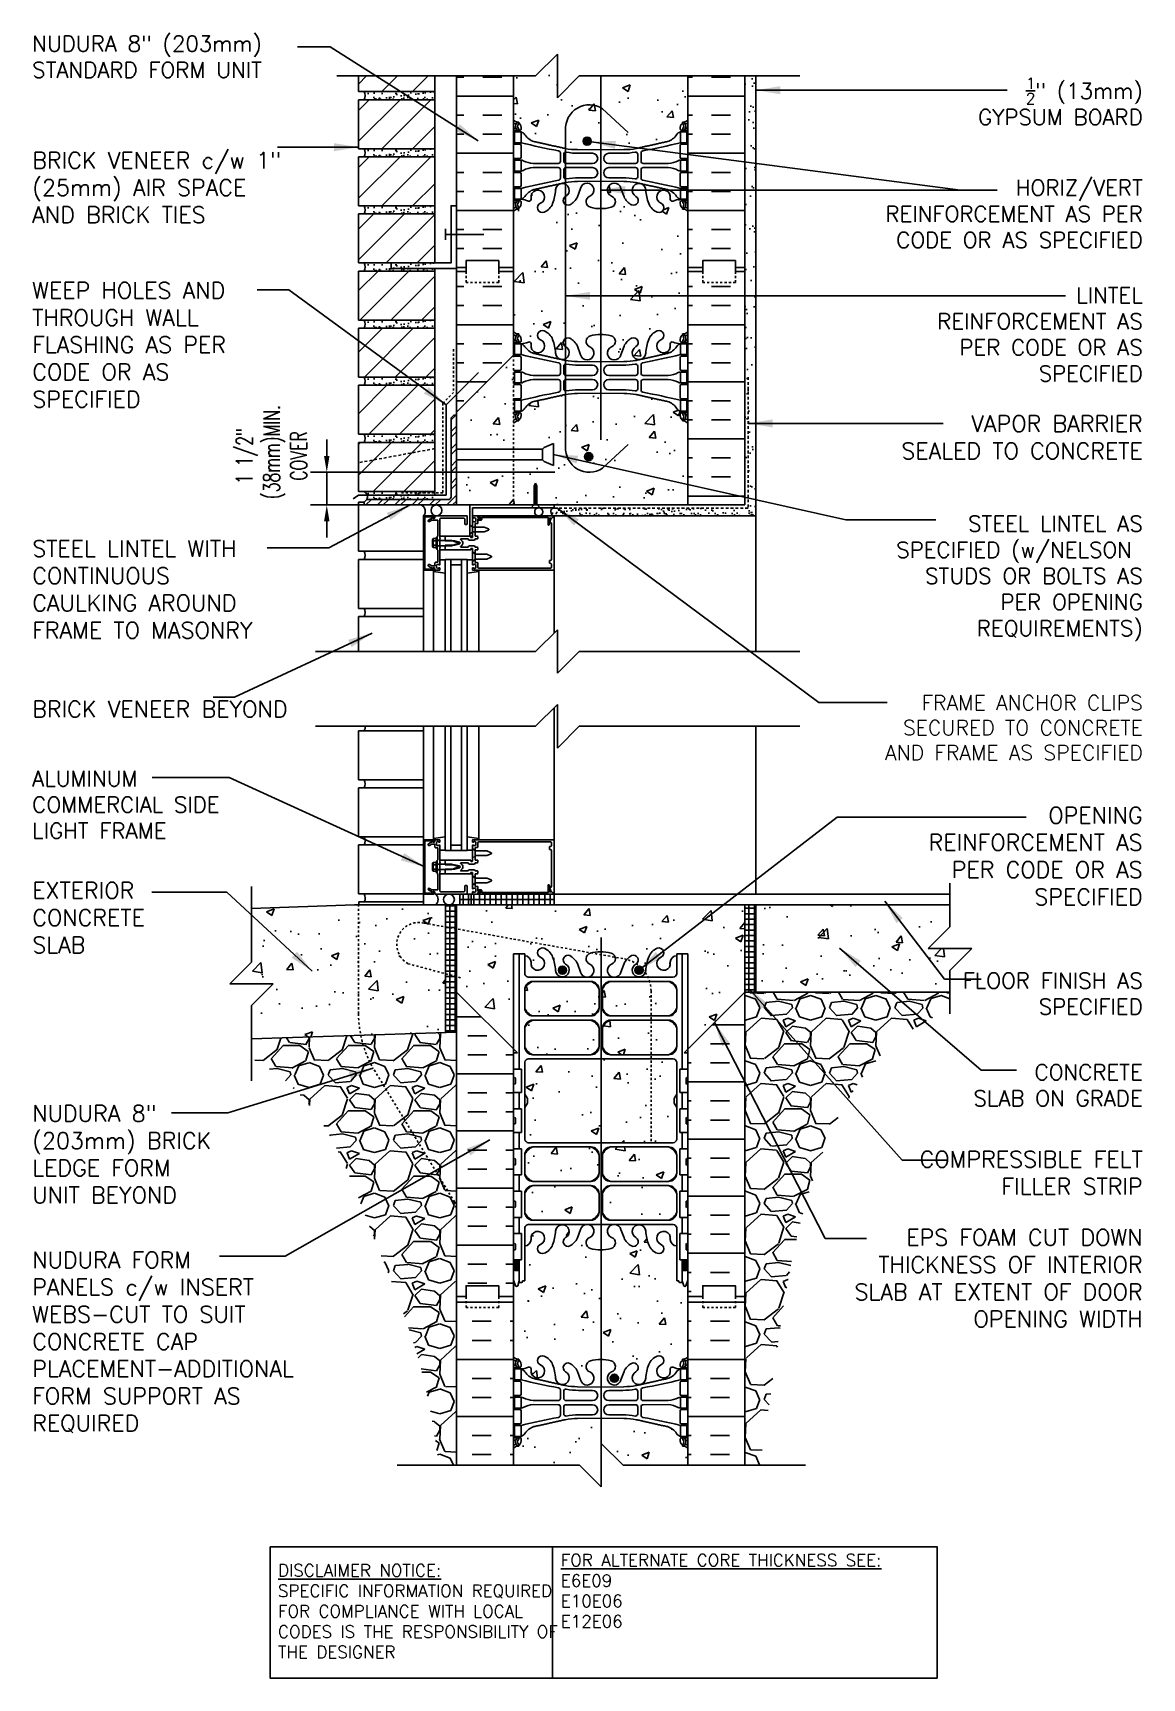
# Model space of a CAD drawing. Header units: inches. Extents: x -6.7 to 44.3, y 74.3 to 149.9.
import ezdxf

# ---------------------------------------------------------------- set-up
doc = ezdxf.new("R2010")
doc.units = ezdxf.units.IN
doc.header["$LTSCALE"] = 0.5
doc.header["$MEASUREMENT"] = 0
doc.linetypes.add('DASHED2', pattern=[0.375, 0.25, -0.125])
doc.linetypes.add('HIDDEN2', pattern=[0.1875, 0.125, -0.0625])
for name, color, linetype in [('HATCH', 12, 'Continuous'), ('Hidden2', 12, 'HIDDEN2'), ('LINE18', 9, 'Continuous'), ('line25', 2, 'Continuous'), ('LINE3', 3, 'Continuous'), ('LINE50', 5, 'Continuous'), ('LINE65', 3, 'Continuous'), ('LINE9', 9, 'Continuous'), ('Slab', 5, 'Continuous'), ('TEXT', 4, 'Continuous'), ('Web_Edge', 9, 'Continuous')]:
    doc.layers.add(name, color=color, linetype=linetype)
doc.styles.add('DIM', font='romans.shx', dxfattribs={"width": 0.7})
doc.styles.add('ROMANS', font='romans.shx', dxfattribs={"height": 0.75})
doc.styles.get("Standard").update_dxf_attribs({"font": 'romans.shx', "height": 0.75})
doc.dimstyles.new('ext_12', dxfattribs={"dimscale": 12, "dimtxt": 0.09375, "dimasz": 0.09375, "dimexe": 0.09375, "dimexo": 0.0625, "dimgap": 0.0625, "dimtad": 1, "dimdec": 1, "dimzin": 2, "dimdsep": 46, "dimlunit": 4, "dimtxsty": 'DIM', "dimcen": 0.09, "dimdle": 0.09375, "dimclrt": 4, "dimadec": 0, "dimazin": 0, "dimtfac": 1, "dimtdec": 1, "dimtmove": 1, "dimatfit": 3, "dimfxl": 1, "dimfrac": 2, "dimtolj": 1, "dimtzin": 0, "dimarcsym": 0})
doc.dimstyles.new('ext_8', dxfattribs={"dimscale": 8, "dimtxt": 0.09375, "dimasz": 0.09375, "dimexe": 0.09375, "dimexo": 0.0625, "dimgap": 0.0625, "dimtad": 1, "dimdec": 6, "dimzin": 3, "dimdsep": 46, "dimlunit": 4, "dimtxsty": 'DIM', "dimcen": 0.09, "dimdle": 0.09375, "dimclrt": 4, "dimadec": 0, "dimazin": 0, "dimtfac": 1, "dimtdec": 6, "dimtmove": 2, "dimatfit": 3, "dimfxl": 1, "dimfrac": 2, "dimtolj": 1, "dimtzin": 0, "dimarcsym": 0})
pattern_1 = [(45, (-108.4953, -49.4303), (-0.707107, 0.707107), [])]

msp = doc.modelspace()

# ---------------------------------------------------------------- texts
at = {"layer": 'TEXT'}
for s, insert, char_height, width, attachment_point in [('NUDURA 8" (203mm) STANDARD FORM UNIT', (-6.7019912, 148.8135056), 0.72, 14.97902193, 4), ('\\A1;{\\H0.7x;\\S1/2;}" (13mm) GYPSUM BOARD', (44.3206315, 146.7645496), 0.72, 9.475700367, 6), ('HORIZ/VERT REINFORCEMENT AS PER CODE OR AS SPECIFIED', (44.3206315, 141.5948586), 0.72, 13.971097674, 6), ('LINTEL REINFORCEMENT AS PER CODE OR AS SPECIFIED', (44.3206315, 136.0567904), 0.72, 11.679221649, 6), ('\\pt9.36;STEEL LINTEL AS SPECIFIED (w/NELSON  STUDS OR BOLTS AS PER OPENING REQUIREMENTS)', (44.3206315, 124.8335649), 0.72, 13.165232317, 6), ('ALUMINUM COMMERCIAL SIDE LIGHT FRAME', (-6.7019912, 114.4431923), 0.72, 11.943816171, 4), ('FLOOR FINISH AS SPECIFIED', (44.3206315, 105.7568688), 0.72, 9.056436142, 6), ('CONCRETE \\PSLAB ON GRADE', (44.3206315, 101.5461884), 0.72, 9.056436142, 6), ('{\\LDISCLAIMER NOTICE:}\\PSPECIFIC INFORMATION REQUIRED FOR COMPLIANCE WITH LOCAL CODES IS THE RESPONSIBILITY OF THE DESIGNER', (4.591249, 77.3747965), 0.5625, 14.00235015, 4), ('{\\LFOR ALTERNATE CORE THICKNESS SEE:\\P}E6E09\\PE10E06\\PE12E06', (17.5832165, 78.3148262), 0.5625, 23.332952103, 4)]:
    msp.add_mtext(s, dxfattribs=dict(at, insert=insert, char_height=char_height, width=width, attachment_point=attachment_point))
at = {"layer": 'TEXT', "char_height": 0.75, "style": 'ROMANS'}
for s, insert, width, attachment_point in [('BRICK VENEER c/w 1" (25mm) AIR SPACE AND BRICK TIES', (-6.7019912, 142.8033487), 12.54927775, 4), ('WEEP HOLES AND THROUGH WALL FLASHING AS PER CODE OR AS SPECIFIED', (-6.7019912, 135.5772643), 12.54927775, 4), ('VAPOR BARRIER SEALED TO CONCRETE', (44.3206315, 132.3282772), 12.574050033, 3), ('STEEL LINTEL WITH CONTINUOUS CAULKING AROUND FRAME TO MASONRY', (-6.7019912, 124.336155), 12.54927775, 4), ('{\\H0.9167x;FRAME ANCHOR CLIPS SECURED TO CONCRETE AND FRAME AS SPECIFIED}', (44.3206315, 119.4686078), 13.820396342, 3), ('BRICK VENEER BEYOND ', (-6.7019912, 118.8367581), 12.000649073, 4), ('OPENING REINFORCEMENT AS PER CODE OR AS SPECIFIED', (44.3206315, 114.3298208), 11.662038931, 3), ('EXTERIOR CONCRETE SLAB', (-6.7019912, 109.2496052), 8.606429009, 4), ('NUDURA 8" (203mm) BRICK LEDGE FORM \\PUNIT BEYOND', (-6.7019912, 98.3758303), 11.70292917, 4), ('COMPRESSIBLE FELT FILLER STRIP', (44.3206315, 98.5232384), 11.339612477, 3), ('EPS FOAM CUT DOWN THICKNESS OF INTERIOR SLAB AT EXTENT OF DOOR OPENING WIDTH', (44.3206315, 94.9293063), 14.914004336, 3), ('NUDURA FORM PANELS c/w INSERT WEBS-CUT TO SUIT CONCRETE CAP PLACEMENT-ADDITIONAL FORM SUPPORT AS REQUIRED', (-6.7019912, 89.7336809), 11.944665999, 4)]:
    msp.add_mtext(s, dxfattribs=dict(at, insert=insert, width=width, attachment_point=attachment_point))

# ---------------------------------------------------------------- blocks, each defined once
blk = doc.blocks.new('*D8')
at = {"layer": 'Defpoints', "color": 0, "transparency": 16777216}
for p in [(6.83, 129.72), (17.802, 129.72), (15.416, 128.215)]:
    blk.add_point(p, dxfattribs=at)
at = {"layer": 'TEXT', "color": 0, "lineweight": -2, "transparency": 16777216}
for p, q in [((6.83, 130.47), (6.83, 131.22)), ((17.302, 129.72), (6.08, 129.72)), ((6.83, 128.215), (6.83, 129.72)), ((14.916, 128.215), (6.08, 128.215)), ((6.83, 127.465), (6.83, 126.715))]:
    blk.add_line(p, q, dxfattribs=at)
at = {"layer": 'TEXT', "color": 0, "transparency": 16777216}
for points in [[(6.705, 130.47), (6.955, 130.47), (6.83, 129.72)], [(6.705, 127.465), (6.955, 127.465), (6.83, 128.215)]]:
    blk.add_solid(points, dxfattribs=at)
at = {"layer": 'TEXT', "color": 4, "transparency": 16777216, "insert": (4.291, 130.465), "char_height": 0.75, "attachment_point": 5, "rotation": 90, "style": 'DIM'}
blk.add_mtext('\\A1;1 1/2" \\P (38mm)MIN. \\PCOVER', dxfattribs=at)

# ---------------------------------------------------------------- dimensions: what is measured, and where the dimension line sits
at = {"layer": 'TEXT'}
dim = msp.add_linear_dim(base=(6.829878, 129.719911), p1=(15.4161015, 128.2148277), p2=(17.802299, 129.719911), angle=90, text='<> \\P (38mm)MIN. \\PCOVER', dimstyle='ext_8', dxfattribs=at)
dim.commit()
dim.dimension.update_dxf_attribs({"geometry": '*D8', "text_midpoint": (4.2914951, 130.4648277), "dimtype": 160})

# ---------------------------------------------------------------- hatches: boundary and pattern name
at = {"layer": 'HATCH'}
h = msp.add_hatch(dxfattribs=at)
h.set_pattern_fill('AR-CONC', color=256, scale=0.5)
edge = h.paths.add_edge_path()
edge.add_line((23.4161015, 147.9334305), (18.4276492, 147.9334305))
edge.add_line((18.4276492, 147.9334305), (17.4276492, 146.9334305))
edge.add_line((17.4276492, 146.9334305), (17.4276492, 148.9334305))
edge.add_line((17.4276492, 148.9334305), (16.4276492, 147.9334305))
edge.add_line((16.4276492, 147.9334305), (15.4161015, 147.9334305))
edge.add_line((15.4161015, 147.9334305), (15.4161015, 145.9102337))
edge.add_arc((15.7621045, 146.2711795), 0.5, 226.21088883, 246.421821518)
edge.add_line((15.5621045, 145.812922), (15.6521045, 145.812922))
edge.add_line((15.6521045, 145.812922), (15.6521045, 145.7711959))
edge.add_arc((15.5121045, 145.5640728), 0.25, 0.000000003, 55.944202262, ccw=False)
edge.add_line((15.7621045, 145.5640728), (15.7621045, 145.4965728))
edge.add_arc((15.6996045, 145.4965728), 0.0625, -90, 0.000000003, ccw=False)
edge.add_line((15.6996045, 145.4340728), (15.6521045, 145.4340728))
edge.add_line((15.6521045, 145.4340728), (15.6521045, 145.3640728))
edge.add_line((15.6521045, 145.3640728), (15.7571045, 145.3640728))
edge.add_arc((15.6346958, 145.0214689), 0.3638149, 32.042422281, 70.338741274, ccw=False)
edge.add_arc((16.5578147, 145.6326989), 0.7434991, 214.228019501, 253.810711457)
edge.add_spline(control_points=[(16.3505186, 144.9186827), (17.7879686, 144.5982227)], knot_values=[0, 0, 1, 1], degree=1, periodic=0)
edge.add_arc((18.3443064, 147.5298275), 2.9839267, 259.25461643, 270.099465464)
edge.add_line((18.3494865, 144.5459053), (19.4161015, 144.5301528))
edge.add_line((19.4161015, 144.5301528), (20.4827164, 144.5459053))
edge.add_arc((20.4878965, 147.5298275), 2.9839267, 269.900534536, 280.74538357)
edge.add_spline(control_points=[(21.0442344, 144.5982227), (22.4816844, 144.9186827)], knot_values=[0, 0, 1, 1], degree=1, periodic=0)
edge.add_arc((22.2743882, 145.6326989), 0.7434991, 286.189288543, 325.771980499)
edge.add_arc((23.1975071, 145.0214689), 0.3638149, 109.661258726, 147.957577719, ccw=False)
edge.add_line((23.0750985, 145.3640728), (23.1800985, 145.3640728))
edge.add_line((23.1800985, 145.3640728), (23.1800985, 145.4340728))
edge.add_line((23.1800985, 145.4340728), (23.1325985, 145.4340728))
edge.add_arc((23.1325985, 145.4965728), 0.0625, 179.999999997, 270, ccw=False)
edge.add_line((23.0700985, 145.4965728), (23.0700985, 145.5640728))
edge.add_arc((23.3200985, 145.5640728), 0.25, 124.055797738, 179.999999997, ccw=False)
edge.add_line((23.1800985, 145.7711959), (23.1800985, 145.812922))
edge.add_line((23.1800985, 145.812922), (23.2700985, 145.812922))
edge.add_arc((23.0700985, 146.2711795), 0.5, 293.578178482, 313.78911117)
edge.add_line((23.4161015, 145.9102337), (23.4161015, 147.9334305))
h.paths.add_polyline_path([(23.4161015, 138.9446424), (23.4161015, 141.7179119, 0.0884161507), (23.2700985, 141.8152235), (23.1800985, 141.8152235), (23.1800985, 141.8569496, -0.2490694202), (23.0700985, 142.0640728), (23.0700985, 142.1315728, -0.4142135624), (23.1325985, 142.1940728), (23.1800985, 142.1940728), (23.1800985, 142.2640728), (23.0750985, 142.2640728, 0.0853478446), (22.7456389, 142.1885542, -0.6696014941), (22.6131365, 142.3088359, 2.0872314076), (22.1792371, 142.0840186, -1), (22.0158085, 141.6754955, -0.213449913), (21.6235828, 142.064696, -0.0699232591), (21.4867158, 142.7084987, 1.7023944724), (21.0369474, 142.3959544, -0.9407930193), (20.8334348, 142.0126912, -0.1730747606), (20.4875265, 142.3793482), (20.3448887, 142.7661931, 1.6124735372), (19.9133455, 142.4066049, -0.734872413), (19.8902419, 141.895566, -0.0684752628), (19.4161015, 141.8335031, -0.0684752628), (18.941961, 141.895566, -0.734872413), (18.9188574, 142.4066049, 1.6124735372), (18.4873143, 142.7661931), (18.3446764, 142.3793482, -0.1730747606), (17.9987681, 142.0126912, -0.9407930193), (17.7952556, 142.3959544, 1.7023944724), (17.3454871, 142.7084987, -0.0699232591), (17.2086201, 142.064696, -0.213449913), (16.8163944, 141.6754955, -1), (16.6529658, 142.0840186, 2.0872314076), (16.2190664, 142.3088359, -0.6696014941), (16.086564, 142.1885542, 0.0853478446), (15.7571045, 142.2640728), (15.6521045, 142.2640728), (15.6521045, 142.1940728), (15.6996045, 142.1940728, -0.4142135624), (15.7621045, 142.1315728), (15.7621045, 142.0640728, -0.2490694202), (15.6521045, 141.8569496), (15.6521045, 141.8152235), (15.5621045, 141.8152235, 0.0884161507), (15.4161015, 141.7179119), (15.4161015, 138.9446424), (15.4161015, 136.171373, 0.0884161507), (15.5621045, 136.0740613), (15.6521045, 136.0740613), (15.6521045, 136.0323353, -0.2490694202), (15.7621045, 135.8252121), (15.7621045, 135.7577121, -0.4142135624), (15.6996045, 135.6952121), (15.6521045, 135.6952121), (15.6521045, 135.6252121), (15.7571045, 135.6252121, 0.0853478446), (16.086564, 135.7007307, -0.6696014941), (16.2190664, 135.580449, 2.0872314076), (16.6529658, 135.8052663, -1), (16.8163944, 136.2137893, -0.213449913), (17.2086201, 135.8245889, -0.0699232591), (17.3454871, 135.1807862, 1.7023944724), (17.7952556, 135.4933305, -0.9407930193), (17.9987681, 135.8765937, -0.1730747606), (18.3446764, 135.5099366), (18.4873143, 135.1230918, 1.6124735372), (18.9188574, 135.48268, -0.734872413), (18.941961, 135.9937188, -0.0684752628), (19.4161015, 136.0557818, -0.0684752628), (19.8902419, 135.9937188, -0.734872413), (19.9133455, 135.48268, 1.6124735372), (20.3448887, 135.1230918), (20.4875265, 135.5099366, -0.1730747606), (20.8334348, 135.8765937, -0.9407930193), (21.0369474, 135.4933305, 1.7023944724), (21.4867158, 135.1807862, -0.0699232591), (21.6235828, 135.8245889, -0.213449913), (22.0158085, 136.2137893, -1), (22.1792371, 135.8052663, 2.0872314076), (22.6131365, 135.580449, -0.6696014941), (22.7456389, 135.7007307, 0.0853478446), (23.0750985, 135.6252121), (23.1800985, 135.6252121), (23.1800985, 135.6952121), (23.1325985, 135.6952121, -0.4142135624), (23.0700985, 135.7577121), (23.0700985, 135.8252121, -0.2490694202), (23.1800985, 136.0323353), (23.1800985, 136.0740613), (23.2700985, 136.0740613, 0.0884161507), (23.4161015, 136.171373)])
h.paths.add_polyline_path([(15.4161015, 135.1038218), (12.7911015, 132.4738182), (12.7911015, 130.7863182), (15.4161015, 130.7863182)])
h.paths.add_polyline_path([(15.4161015, 130.2863182), (12.7911015, 130.2863182), (12.7911015, 128.2148277), (15.4161015, 128.2148277)])
h.paths.add_polyline_path([(26.0411015, 109.8328432), (12.7911015, 109.8328432), (12.7911015, 105.8322339), (15.4161015, 103.2072339), (15.4161015, 107.5887956), (15.9261004, 107.5887956), (15.9261006, 107.5026124, -0.3803970779), (16.2190705, 107.2075104, 2.0872314075), (16.6529699, 107.4323277, -1), (16.8163985, 107.8408508, -0.213449913), (17.2086243, 107.4516503, -0.0682259172), (17.3443221, 106.8237838, 1.7531709102), (17.7952597, 107.1203919, -0.9407930193), (17.9987722, 107.5036551, -0.1730747606), (18.3446805, 107.1369981), (18.4873184, 106.7501532, 1.6124735372), (18.9188615, 107.1097414, -0.734872413), (18.9419651, 107.6207803, -0.0684752628), (19.4161056, 107.6828432, -0.0684752628), (19.890246, 107.6207803, -0.734872413), (19.9133496, 107.1097414, 1.6124735372), (20.3448928, 106.7501532), (20.4875306, 107.1369981, -0.1730747606), (20.8334389, 107.5036551, -0.9407930192), (21.0369515, 107.1203919, 1.7531709102), (21.4878891, 106.8237838, -0.0682259172), (21.6235869, 107.4516503, -0.213449913), (22.0158127, 107.8408508, -1), (22.1792412, 107.4323277, 2.0872314077), (22.6131407, 107.2075104, -0.3803920598), (22.9061051, 107.5026121), (22.9061051, 107.5887956), (23.4161015, 107.5887956), (23.4161015, 103.2066246), (26.0411015, 105.8322339)])
h.paths.add_polyline_path([(22.9061051, 102.6140029, 0.2681384485), (22.7449544, 102.7621264), (16.0872567, 102.7621264, 0.2681558505), (15.9261018, 102.6139893), (15.9261018, 101.1451866), (16.0460978, 100.9451932), (16.0460978, 100.8328432), (16.0460978, 100.7204932), (15.9261018, 100.5204999), (15.9261018, 99.0516971, 0.2681558505), (16.0872567, 98.9035601), (22.7449544, 98.9035601, 0.2681384485), (22.9061051, 99.0516836), (22.9061051, 100.5204932), (22.7861051, 100.7204932), (22.7861051, 100.8328432), (22.7861051, 100.9451932), (22.9061051, 101.1451932)])
h.paths.add_polyline_path([(19.3398556, 104.1654325, 0.2256517541), (18.9648556, 104.5404325), (16.3011061, 104.5404325, 0.2256517541), (15.9261061, 104.1654325), (15.9261061, 103.3246266, 0.2256517541), (16.3011061, 102.9496266), (18.9648556, 102.9496266, 0.2256517541), (19.3398556, 103.3246266)])
h.paths.add_polyline_path([(19.3398556, 105.94686, 0.2256517541), (18.9648556, 106.32186), (16.3011061, 106.32186, 0.2256517541), (15.9261061, 105.94686), (15.9261061, 105.1060541, 0.2256517541), (16.3011061, 104.7310541), (18.9648556, 104.7310541, 0.2256517541), (19.3398556, 105.1060541)], flags=17)
h.paths.add_polyline_path([(22.9061051, 105.94686, 0.2256517541), (22.5311051, 106.32186), (19.8673556, 106.32186, 0.2256517541), (19.4923556, 105.94686), (19.4923556, 105.1060541, 0.2256517541), (19.8673556, 104.7310541), (22.5311051, 104.7310541, 0.2256517541), (22.9061051, 105.1060541)], flags=17)
h.paths.add_polyline_path([(22.9061051, 104.1654325, 0.2256517541), (22.5311051, 104.5404325), (19.8673556, 104.5404325, 0.2256517541), (19.4923556, 104.1654325), (19.4923556, 103.3246266, 0.2256517541), (19.8673556, 102.9496266), (22.5311051, 102.9496266, 0.2256517541), (22.9061051, 103.3246266)])
h.paths.add_polyline_path([(12.2911015, 109.8328432), (10.2911015, 109.8328432), (8.1036015, 109.8328432), (3.370376, 109.6771239), (3.3691826, 107.2112903), (2.3691826, 106.2112903), (4.3691826, 106.2112903), (3.3695002, 105.211608), (3.3695002, 103.6738489), (12.2911015, 103.9673624)])
h.paths.add_polyline_path([(36.4627027, 107.8287012), (34.4627027, 107.8287012), (35.4627027, 108.8287012), (35.4627027, 109.8328432), (26.5411015, 109.8328432), (26.5411015, 105.8322663), (35.4627027, 105.8328432), (35.4627027, 106.8287012)])
h.paths.add_polyline_path([(19.3398556, 96.5596324, 0.2256517541), (18.9648556, 96.9346324), (16.3011061, 96.9346324, 0.2256517541), (15.9261061, 96.5596324), (15.9261061, 95.7188265, 0.2256517541), (16.3011061, 95.3438265), (18.9648556, 95.3438265, 0.2256517541), (19.3398556, 95.7188265)])
h.paths.add_polyline_path([(19.3398556, 98.3410599, 0.2256517541), (18.9648556, 98.7160599), (16.3011061, 98.7160599, 0.2256517541), (15.9261061, 98.3410599), (15.9261061, 97.500254, 0.2256517541), (16.3011061, 97.125254), (18.9648556, 97.125254, 0.2256517541), (19.3398556, 97.500254)])
h.paths.add_polyline_path([(22.9061051, 97.500254), (22.9061051, 98.3410599, 0.2256517541), (22.5311051, 98.7160599), (19.8673556, 98.7160599, 0.2256517541), (19.4923556, 98.3410599), (19.4923556, 97.500254, 0.2256517541), (19.8673556, 97.125254), (22.5311051, 97.125254, 0.2256517541)])
h.paths.add_polyline_path([(22.9061051, 96.5596324, 0.2256517541), (22.5311051, 96.9346324), (19.8673556, 96.9346324, 0.2256517541), (19.4923556, 96.5596324), (19.4923556, 95.7188265, 0.2256517541), (19.8673556, 95.3438265), (22.5311051, 95.3438265, 0.2256517541), (22.9061051, 95.7188265)])
h.paths.add_polyline_path([(23.4161015, 91.8328432), (23.4161015, 92.5922319), (23.3311051, 92.3315764, -0.6), (23.2311051, 92.3315764), (23.182192, 92.4815764), (23.0561051, 92.4815764, -0.4142135624), (23.0061051, 92.5315764), (23.0061051, 92.5615764), (22.9061051, 92.5615764), (22.9061051, 94.1630744, -0.3803920598), (22.6131407, 94.458176, 2.0872314078), (22.1792412, 94.2333588, -1), (22.0158127, 93.8248357, -0.213449913), (21.6235869, 94.2140362, -0.0682259172), (21.4878891, 94.8419027, 1.7531709103), (21.0369515, 94.5452946, -0.9407930192), (20.8334389, 94.1620314, -0.1730747606), (20.4875306, 94.5286884), (20.3448928, 94.9155333, 1.6124735373), (19.9133496, 94.5559451, -0.734872413), (19.890246, 94.0449062, -0.0684752628), (19.4161056, 93.9828432, -0.0684752628), (18.9419651, 94.0449062, -0.734872413), (18.9188615, 94.5559451, 1.6124735373), (18.4873184, 94.9155333), (18.3446805, 94.5286884, -0.1730747606), (17.9987722, 94.1620314, -0.9407930192), (17.7952597, 94.5452946, 1.7531709102), (17.3443221, 94.8419027, -0.0682259172), (17.2086243, 94.2140362, -0.213449913), (16.8163985, 93.8248357, -1), (16.6529699, 94.2333588, 2.0872314074), (16.2190705, 94.458176, -0.3803970205), (15.9261007, 94.1630741), (15.9260978, 92.5615764), (15.8260978, 92.5615764), (15.8260978, 92.5315764, -0.4142135624), (15.7760978, 92.4815764), (15.6500109, 92.4815764), (15.6010978, 92.3315764, -0.6), (15.5010978, 92.3315764), (15.4161015, 92.5922319), (15.4161015, 92.5615764), (15.4161015, 91.8328432), (15.4161015, 89.0595738, 0.0884161507), (15.5621045, 88.9622621), (15.6521045, 88.9622621), (15.6521045, 88.9205361, -0.2490694202), (15.7621045, 88.7134129), (15.7621045, 88.6459129, -0.4142135624), (15.6996045, 88.5834129), (15.6521045, 88.5834129), (15.6521045, 88.5134129), (15.7571045, 88.5134129, 0.0853478446), (16.086564, 88.5889315, -0.6696014941), (16.2190664, 88.4686498, 2.0872314076), (16.6529658, 88.6934671, -1), (16.8163944, 89.1019901, -0.213449913), (17.2086201, 88.7127897, -0.0682259172), (17.344318, 88.0849231, 1.7531709102), (17.7952556, 88.3815313, -0.9407930193), (17.9987681, 88.7647945, -0.1730747606), (18.3446764, 88.3981375), (18.4873143, 88.0112926, 1.6124735373), (18.9188574, 88.3708808, -0.7348724132), (18.941961, 88.8819196, -0.0684752628), (19.4161015, 88.9439826, -0.0684752628), (19.8902419, 88.8819196, -0.734872413), (19.9133455, 88.3708808, 1.6124735373), (20.3448887, 88.0112926), (20.4875265, 88.3981375, -0.1730747606), (20.8334348, 88.7647945, -0.9407930193), (21.0369474, 88.3815313, 1.7531709102), (21.487885, 88.0849231, -0.0682259172), (21.6235828, 88.7127897, -0.213449913), (22.0158085, 89.1019901, -1), (22.1792371, 88.6934671, 2.0872314075), (22.6131365, 88.4686498, -0.6696014941), (22.7456389, 88.5889315, 0.0853478446), (23.0750985, 88.5134129), (23.1800985, 88.5134129), (23.1800985, 88.5834129), (23.1325985, 88.5834129, -0.4142135624), (23.0700985, 88.6459129), (23.0700985, 88.7134129, -0.2490694202), (23.1800985, 88.9205361), (23.1800985, 88.9622621), (23.2700985, 88.9622621, 0.0884161507), (23.4161015, 89.0595738)])
h = msp.add_hatch(dxfattribs=at)
h.set_pattern_fill('ANSI31', color=256, scale=8, style=0)
h.set_pattern_definition([(45, (-108.4953, -44.1803), (-0.707107, 0.707107), [])])
h.paths.add_polyline_path([(11.7911015, 147.931056), (8.2911015, 147.931056), (8.2911015, 147.2148277), (11.7911015, 147.2148277)])
h = msp.add_hatch(dxfattribs=at)
h.set_pattern_fill('INSUL', color=256, scale=7, style=0)
h.paths.add_polyline_path([(15.4161015, 147.931056), (12.7911015, 147.931056), (12.7911015, 138.9446424), (13.2286015, 138.9446424), (13.2286015, 139.4446424), (14.7286015, 139.4446424), (14.7286015, 138.9446424), (15.1661015, 138.9446424), (15.4161015, 138.9446424)])
h.paths.add_polyline_path([(26.0411015, 140.9778168), (23.4161015, 140.9778168), (23.4161015, 138.9446424), (23.6661015, 138.9446424), (24.1036015, 138.9446424), (24.1036015, 139.4446424), (25.6036015, 139.4446424), (25.6036015, 138.9446424), (26.0411015, 138.9446424)])
h.paths.add_polyline_path([(26.0411015, 147.931056), (23.4161015, 147.931056), (23.4161015, 140.9778168), (26.0411015, 140.9778168)])
h = msp.add_hatch(dxfattribs=at)
h.set_pattern_fill('AR-SAND', color=256, scale=0.5, style=0)
h.set_pattern_definition([(37.5, (-2809.8135, -357.8431), (-0.03149668, 0.96341188), [0, -0.76, 0, -0.85, 0, -0.8125]), (7.5, (-2809.8135, -357.8431), (0.88488835, 1.41107303), [0, -0.41, 0, -0.685, 0, -0.2625]), (327.5, (-2810.4285, -357.8431), (1.55707093, 0.00282953), [0, -0.25, 0, -0.9, 0, -1.175]), (317.5, (-2810.4285, -357.8431), (1.5030633, 0.4388378), [0, -0.125, 0, -0.59, 0, -0.675])])
h.paths.add_polyline_path([(26.5411015, 135.0015948), (26.0411015, 135.0015948), (26.0411015, 129.7020107), (26.5411015, 129.7020107)])
h.paths.add_polyline_path([(26.0411015, 135.0015948), (26.5411015, 135.0015948), (26.5411015, 139.2389194), (26.0411015, 139.2389194), (26.0411015, 138.9446424)])
h.paths.add_polyline_path([(26.0411015, 139.2389194), (26.5411015, 139.2389194), (26.5411015, 147.9355848), (26.0411015, 147.9355848)])
h = msp.add_hatch(dxfattribs=at)
h.set_pattern_fill('ANSI31', color=256, scale=8, style=0)
h.set_pattern_definition([(45, (-108.4953, -46.8053), (-0.707107, 0.707107), [])])
h.paths.add_polyline_path([(11.7911015, 144.5898277), (11.7911015, 146.8398277), (8.2911015, 146.8398277), (8.2911015, 144.5898277)])
h = msp.add_hatch(dxfattribs=at)
h.set_pattern_fill('AR-SAND', color=256, scale=0.25, style=0)
h.set_pattern_definition([(37.5, (-108.4953, -33.6803), (-0.01574834, 0.48170594), [0, -0.38, 0, -0.425, 0, -0.40625]), (7.5, (-108.4953, -33.6803), (0.4424442, 0.7055365), [0, -0.205, 0, -0.3425, 0, -0.13125]), (327.5, (-108.8028, -33.6803), (0.7785355, 0.0014148), [0, -0.125, 0, -0.45, 0, -0.5875]), (317.5, (-108.8028, -33.6803), (0.7515317, 0.2194189), [0, -0.0625, 0, -0.295, 0, -0.3375])])
h.paths.add_polyline_path([(11.7911015, 147.2148277), (8.5411015, 147.2148277, -0.3182332765), (8.5411015, 146.8398277), (11.7911015, 146.8398277)])
h = msp.add_hatch(dxfattribs=at)
h.set_pattern_fill('AR-SAND', color=256, scale=0.25, style=0)
h.set_pattern_definition([(37.5, (-108.4953, -36.3053), (-0.01574834, 0.48170594), [0, -0.38, 0, -0.425, 0, -0.40625]), (7.5, (-108.4953, -36.3053), (0.4424442, 0.7055365), [0, -0.205, 0, -0.3425, 0, -0.13125]), (327.5, (-108.8028, -36.3053), (0.7785355, 0.0014148), [0, -0.125, 0, -0.45, 0, -0.5875]), (317.5, (-108.8028, -36.3053), (0.7515317, 0.2194189), [0, -0.0625, 0, -0.295, 0, -0.3375])])
h.paths.add_polyline_path([(11.7911015, 144.5898277), (8.5411015, 144.5898277, -0.3182332765), (8.5411015, 144.2148277), (11.7911015, 144.2148277)])
h = msp.add_hatch(dxfattribs=at)
h.set_pattern_fill('ANSI31', color=256, scale=8, style=0)
h.set_pattern_definition(pattern_1)
h.paths.add_polyline_path([(11.7911015, 141.9648277), (11.7911015, 144.2148277), (8.2911015, 144.2148277), (8.2911015, 141.9648277)])
h = msp.add_hatch(dxfattribs=at)
h.set_pattern_fill('ANSI31', color=256, scale=8, style=0)
h.set_pattern_definition(pattern_1)
h.paths.add_polyline_path([(8.2911015, 139.3398277), (11.7911015, 139.3398277), (11.7911015, 141.5898277), (8.2911015, 141.5898277)])
h = msp.add_hatch(dxfattribs=at)
h.set_pattern_fill('AR-SAND', color=256, scale=0.25, style=0)
h.set_pattern_definition([(37.5, (-108.4953, -38.9303), (-0.01574834, 0.48170594), [0, -0.38, 0, -0.425, 0, -0.40625]), (7.5, (-108.4953, -38.9303), (0.4424442, 0.7055365), [0, -0.205, 0, -0.3425, 0, -0.13125]), (327.5, (-108.8028, -38.9303), (0.7785355, 0.0014148), [0, -0.125, 0, -0.45, 0, -0.5875]), (317.5, (-108.8028, -38.9303), (0.7515317, 0.2194189), [0, -0.0625, 0, -0.295, 0, -0.3375])])
h.paths.add_polyline_path([(11.7911015, 141.9648277), (8.5411015, 141.9648277, -0.3182332765), (8.5411015, 141.5898277), (11.7911015, 141.5898277)])
h = msp.add_hatch(dxfattribs=at)
h.set_pattern_fill('AR-SAND', color=256, scale=0.25, style=0)
h.set_pattern_definition([(37.5, (-108.4953, -41.5553), (-0.01574834, 0.48170594), [0, -0.38, 0, -0.425, 0, -0.40625]), (7.5, (-108.4953, -41.5553), (0.4424442, 0.7055365), [0, -0.205, 0, -0.3425, 0, -0.13125]), (327.5, (-108.8028, -41.5553), (0.7785355, 0.0014148), [0, -0.125, 0, -0.45, 0, -0.5875]), (317.5, (-108.8028, -41.5553), (0.7515317, 0.2194189), [0, -0.0625, 0, -0.295, 0, -0.3375])])
h.paths.add_polyline_path([(11.7911015, 139.3398277), (8.5411015, 139.3398277, -0.3182332765), (8.5411015, 138.9648277), (11.7911015, 138.9648277)])
h = msp.add_hatch(dxfattribs=at)
h.set_pattern_fill('ANSI31', color=256, scale=8, style=0)
h.set_pattern_definition(pattern_1)
h.paths.add_polyline_path([(11.7911015, 136.7148277), (11.7911015, 138.9648277), (8.2911015, 138.9648277), (8.2911015, 136.7148277)])
h = msp.add_hatch(dxfattribs=at)
h.set_pattern_fill('INSUL', color=256, scale=7, style=0)
h.paths.add_polyline_path([(15.4161015, 138.9446424), (15.1661015, 138.9446424), (14.7286015, 138.9446424), (14.7286015, 138.4446424), (13.2286015, 138.4446424), (13.2286015, 138.9446424), (12.7911015, 138.9446424), (12.7911015, 132.8191834), (13.1358096, 132.8191834), (15.4161015, 135.1038218)])
h.paths.add_polyline_path([(26.0411015, 135.6013015), (23.4161015, 135.6013015), (23.4161015, 128.2148277), (26.0411015, 128.2148277)])
h.paths.add_polyline_path([(13.1358096, 132.8191834), (12.7911015, 132.8191834), (12.7911015, 132.4738182)])
h.paths.add_polyline_path([(26.0411015, 138.9446424), (25.6036015, 138.9446424), (25.6036015, 138.4446424), (24.1036015, 138.4446424), (24.1036015, 138.9446424), (23.6661015, 138.9446424), (23.4161015, 138.9446424), (23.4161015, 135.6013015), (26.0411015, 135.6013015)])
h = msp.add_hatch(dxfattribs=at)
h.set_pattern_fill('ANSI31', color=256, scale=8, style=0)
h.set_pattern_definition(pattern_1)
h.paths.add_polyline_path([(11.7911015, 134.0898277), (11.7911015, 136.3398277), (8.2911015, 136.3398277), (8.2911015, 134.0898277)])
h = msp.add_hatch(dxfattribs=at)
h.set_pattern_fill('AR-SAND', color=256, scale=0.25, style=0)
h.set_pattern_definition([(37.5, (-108.4953, -44.1803), (-0.01574834, 0.48170594), [0, -0.38, 0, -0.425, 0, -0.40625]), (7.5, (-108.4953, -44.1803), (0.4424442, 0.7055365), [0, -0.205, 0, -0.3425, 0, -0.13125]), (327.5, (-108.8028, -44.1803), (0.7785355, 0.0014148), [0, -0.125, 0, -0.45, 0, -0.5875]), (317.5, (-108.8028, -44.1803), (0.7515317, 0.2194189), [0, -0.0625, 0, -0.295, 0, -0.3375])])
h.paths.add_polyline_path([(11.7911015, 136.7148277), (8.5411015, 136.7148277, -0.3182332765), (8.5411015, 136.3398277), (11.7911015, 136.3398277)])
h = msp.add_hatch(dxfattribs=at)
h.set_pattern_fill('AR-SAND', color=256, scale=0.25, style=0)
h.set_pattern_definition([(37.5, (-108.4953, -46.8053), (-0.01574834, 0.48170594), [0, -0.38, 0, -0.425, 0, -0.40625]), (7.5, (-108.4953, -46.8053), (0.4424442, 0.7055365), [0, -0.205, 0, -0.3425, 0, -0.13125]), (327.5, (-108.8028, -46.8053), (0.7785355, 0.0014148), [0, -0.125, 0, -0.45, 0, -0.5875]), (317.5, (-108.8028, -46.8053), (0.7515317, 0.2194189), [0, -0.0625, 0, -0.295, 0, -0.3375])])
h.paths.add_polyline_path([(11.7911015, 134.0898277), (8.5411015, 134.0898277, -0.3182332765), (8.5411015, 133.7148277), (11.7911015, 133.7148277)])
h = msp.add_hatch(dxfattribs=at)
h.set_pattern_fill('ANSI31', color=256, scale=8, style=0)
h.set_pattern_definition(pattern_1)
h.paths.add_polyline_path([(8.2911015, 131.4648277), (11.7911015, 131.4648277), (11.7911015, 133.7148277), (8.2911015, 133.7148277)])
h = msp.add_hatch(dxfattribs=at)
h.set_pattern_fill('AR-CONC', color=256, scale=0.5)
edge = h.paths.add_edge_path()
edge.add_line((19.444823, 85.0877083), (20.444823, 84.0877083))
edge.add_line((20.444823, 84.0877083), (23.4161015, 84.0877083))
edge.add_line((23.4161015, 84.0877083), (23.4161015, 84.867252))
edge.add_arc((23.0700985, 84.5063061), 0.5, 46.21088883, 66.421821518)
edge.add_line((23.2700985, 84.9645637), (23.1800985, 84.9645637))
edge.add_line((23.1800985, 84.9645637), (23.1800985, 85.0062898))
edge.add_arc((23.3200985, 85.2134129), 0.25, 180.000000003, 235.944202262, ccw=False)
edge.add_line((23.0700985, 85.2134129), (23.0700985, 85.2809129))
edge.add_arc((23.1325985, 85.2809129), 0.0625, 90, 180.000000003, ccw=False)
edge.add_line((23.1325985, 85.3434129), (23.1800985, 85.3434129))
edge.add_line((23.1800985, 85.3434129), (23.1800985, 85.4134129))
edge.add_line((23.1800985, 85.4134129), (23.0750985, 85.4134129))
edge.add_arc((23.1975071, 85.7560168), 0.3638149, 214.977513748, 250.338741274, ccw=False)
edge.add_arc((22.2743882, 85.1447867), 0.7434991, 32.791916528, 73.810711457)
edge.add_spline(control_points=[(22.4816844, 85.858803), (21.0442344, 86.179263)], knot_values=[0, 0, 1, 1], degree=1, periodic=0)
edge.add_arc((20.4878965, 83.2476582), 2.9839267, 79.25461643, 90.099465464)
edge.add_line((20.4827164, 86.2315804), (19.4161015, 86.2473329))
edge.add_line((19.4161015, 86.2473329), (18.3494865, 86.2315804))
edge.add_arc((18.3443064, 83.2476582), 2.9839267, 89.900534536, 100.74538357)
edge.add_spline(control_points=[(17.7879686, 86.179263), (16.3505186, 85.858803)], knot_values=[0, 0, 1, 1], degree=1, periodic=0)
edge.add_arc((16.5578147, 85.1447867), 0.7434991, 106.189288543, 147.208083472)
edge.add_arc((15.6346958, 85.7560168), 0.3638149, 289.661258726, 325.022486252, ccw=False)
edge.add_line((15.7571045, 85.4134129), (15.6521045, 85.4134129))
edge.add_line((15.6521045, 85.4134129), (15.6521045, 85.3434129))
edge.add_line((15.6521045, 85.3434129), (15.6996045, 85.3434129))
edge.add_arc((15.6996045, 85.2809129), 0.0625, -0.000000003, 90, ccw=False)
edge.add_line((15.7621045, 85.2809129), (15.7621045, 85.2134129))
edge.add_arc((15.5121045, 85.2134129), 0.25, 304.055797738, 359.999999997, ccw=False)
edge.add_line((15.6521045, 85.0062898), (15.6521045, 84.9645637))
edge.add_line((15.6521045, 84.9645637), (15.5621045, 84.9645637))
edge.add_arc((15.7621045, 84.5063061), 0.5, 113.578178482, 133.78911117)
edge.add_line((15.4161015, 84.867252), (15.4161015, 84.0877083))
edge.add_line((15.4161015, 84.0877083), (18.444823, 84.0877083))
edge.add_line((18.444823, 84.0877083), (19.444823, 83.0877083))
edge.add_line((19.444823, 83.0877083), (19.444823, 85.0877083))
edge = h.paths.add_edge_path()
edge.add_arc((23.0700985, 131.6181053), 0.5, 46.21088883, 66.421821518)
edge.add_line((23.2700985, 132.0763629), (23.1800985, 132.0763629))
edge.add_line((23.1800985, 132.0763629), (23.1800985, 132.118089))
edge.add_arc((23.3200985, 132.3252121), 0.25, 180.000000003, 235.944202262, ccw=False)
edge.add_line((23.0700985, 132.3252121), (23.0700985, 132.3927121))
edge.add_arc((23.1325985, 132.3927121), 0.0625, 90, 180.000000003, ccw=False)
edge.add_line((23.1325985, 132.4552121), (23.1800985, 132.4552121))
edge.add_line((23.1800985, 132.4552121), (23.1800985, 132.5252121))
edge.add_line((23.1800985, 132.5252121), (23.0750985, 132.5252121))
edge.add_arc((23.1975071, 132.867816), 0.3638149, 214.977513748, 250.338741274, ccw=False)
edge.add_arc((22.2743882, 132.2565859), 0.7434991, 32.791916528, 73.810711457)
edge.add_spline(control_points=[(22.4816844, 132.9706022), (21.0442344, 133.2910622)], knot_values=[0, 0, 1, 1], degree=1, periodic=0)
edge.add_arc((20.4878965, 130.3594573), 2.9839267, 79.25461643, 90.099465464)
edge.add_line((20.4827164, 133.3433796), (19.4161015, 133.3591321))
edge.add_line((19.4161015, 133.3591321), (18.3494865, 133.3433796))
edge.add_arc((18.3443064, 130.3594573), 2.9839267, 89.900534536, 100.74538357)
edge.add_spline(control_points=[(17.7879686, 133.2910622), (16.3505186, 132.9706022)], knot_values=[0, 0, 1, 1], degree=1, periodic=0)
edge.add_arc((16.5578147, 132.2565859), 0.7434991, 106.189288543, 147.208083472)
edge.add_arc((15.6346958, 132.867816), 0.3638149, 289.661258726, 325.022486251, ccw=False)
edge.add_line((15.7571045, 132.5252121), (15.6521045, 132.5252121))
edge.add_line((15.6521045, 132.5252121), (15.6521045, 132.4552121))
edge.add_line((15.6521045, 132.4552121), (15.6996045, 132.4552121))
edge.add_arc((15.6996045, 132.3927121), 0.0625, -0.000000003, 90, ccw=False)
edge.add_line((15.7621045, 132.3927121), (15.7621045, 132.3252121))
edge.add_arc((15.5121045, 132.3252121), 0.25, 304.055797738, 359.999999997, ccw=False)
edge.add_line((15.6521045, 132.118089), (15.6521045, 132.0763629))
edge.add_line((15.6521045, 132.0763629), (15.5621045, 132.0763629))
edge.add_arc((15.7621045, 131.6181053), 0.5, 113.578178482, 133.78911117)
edge.add_line((15.4161015, 131.9790512), (15.4161015, 130.7863182))
edge.add_line((15.4161015, 130.7863182), (16.7443334, 130.7863182))
edge.add_line((16.7443334, 130.7863182), (16.8175567, 130.8595415))
edge.add_line((16.8175567, 130.8595415), (17.2443334, 131.0363182))
edge.add_line((17.2443334, 131.0363182), (17.2443334, 130.0363182))
edge.add_line((17.2443334, 130.0363182), (16.8175567, 130.2130949))
edge.add_line((16.8175567, 130.2130949), (16.7443334, 130.2863182))
edge.add_line((16.7443334, 130.2863182), (15.4161015, 130.2863182))
edge.add_line((15.4161015, 130.2863182), (15.4161015, 128.2148277))
edge.add_line((15.4161015, 128.2148277), (16.3599563, 128.2148277))
edge.add_line((16.3599563, 128.2148277), (16.3599563, 129.095319))
edge.add_line((16.3599563, 129.095319), (16.4224563, 129.2148277))
edge.add_line((16.4224563, 129.2148277), (16.4849563, 129.095319))
edge.add_line((16.4849563, 129.095319), (16.4849563, 128.2148277))
edge.add_line((16.4849563, 128.2148277), (17.275865, 128.2148277))
edge.add_line((17.275865, 128.2148277), (23.4161015, 128.2148277))
edge.add_line((23.4161015, 128.2148277), (23.4161015, 131.9790512))
h = msp.add_hatch(dxfattribs=at)
h.set_pattern_fill('ANSI32', color=256, scale=1.5, style=0)
h.set_pattern_definition([(45, (98.1506, -26.2187), (-0.3977476, 0.3977476), []), (45, (98.41576, -26.2187), (-0.3977476, 0.3977476), [])])
h.paths.add_polyline_path([(12.7911015, 132.3398277), (12.6661015, 132.3398277), (12.5411015, 132.2148277), (12.5411015, 128.5898277, -0.4142135624), (12.4161015, 128.4648277), (8.6661015, 128.4648277), (8.5411015, 128.3398277), (8.5411015, 128.2148277), (12.7911015, 128.2148277)])
h = msp.add_hatch(dxfattribs=at)
h.set_pattern_fill('ANSI31', color=256, scale=8, style=0)
h.set_pattern_definition(pattern_1)
h.paths.add_polyline_path([(8.2911015, 130.1576708), (11.7911015, 130.8054622), (11.7911015, 131.0898277), (8.2911015, 131.0898277)])
h = msp.add_hatch(dxfattribs=at)
h.set_pattern_fill('ANSI31', color=256, scale=8, style=0)
h.set_pattern_definition(pattern_1)
h.paths.add_polyline_path([(8.2911015, 130.1576708), (8.2911015, 128.8398277), (11.7911015, 128.8398277), (11.7911015, 130.8054622)])
h = msp.add_hatch(dxfattribs=at)
h.set_pattern_fill('AR-SAND', color=256, scale=0.25, style=0)
h.set_pattern_definition([(37.5, (-108.4953, -49.4303), (-0.01574834, 0.48170594), [0, -0.38, 0, -0.425, 0, -0.40625]), (7.5, (-108.4953, -49.4303), (0.4424442, 0.7055365), [0, -0.205, 0, -0.3425, 0, -0.13125]), (327.5, (-108.8028, -49.4303), (0.7785355, 0.0014148), [0, -0.125, 0, -0.45, 0, -0.5875]), (317.5, (-108.8028, -49.4303), (0.7515317, 0.2194189), [0, -0.0625, 0, -0.295, 0, -0.3375])])
h.paths.add_polyline_path([(11.7911015, 131.0898277), (11.7911015, 131.4648277), (8.5411015, 131.4648277, -0.3182332765), (8.5411015, 131.0898277)])
h = msp.add_hatch(dxfattribs=at)
h.set_pattern_fill('AR-SAND', color=256, scale=0.5, style=0)
h.paths.add_polyline_path([(26.5411015, 130.7937086), (26.1852476, 130.7937086), (26.1852476, 128.2148277), (26.5411015, 128.2148277)])
h = msp.add_hatch(dxfattribs=at)
h.set_pattern_fill('AR-SAND', color=256, scale=0.25, style=0)
h.set_pattern_definition([(37.5, (-108.4953, -52.0553), (-0.01574834, 0.48170594), [0, -0.38, 0, -0.425, 0, -0.40625]), (7.5, (-108.4953, -52.0553), (0.4424442, 0.7055365), [0, -0.205, 0, -0.3425, 0, -0.13125]), (327.5, (-108.8028, -52.0553), (0.7785355, 0.0014148), [0, -0.125, 0, -0.45, 0, -0.5875]), (317.5, (-108.8028, -52.0553), (0.7515317, 0.2194189), [0, -0.0625, 0, -0.295, 0, -0.3375])])
h.paths.add_polyline_path([(11.7911015, 128.8398277), (8.5411015, 128.8398277, -0.3182332765), (8.5411015, 128.4648277), (11.7911015, 128.4648277)])
h = msp.add_hatch(dxfattribs=at)
h.set_pattern_fill('AR-SAND', color=256, scale=0.5, style=0)
h.paths.add_polyline_path([(26.5411015, 128.2148277), (26.1852476, 128.2148277), (26.1852476, 128.0695527), (17.2122751, 128.0695527, 0.6856263079), (17.278634, 127.7148277), (26.5411015, 127.7148277)])
h = msp.add_hatch(dxfattribs=at)
h.set_pattern_fill('AR-SAND', color=256, scale=0.25, style=0)
h.paths.add_polyline_path([(26.5411015, 128.2148277), (26.1852476, 128.2148277), (26.1852476, 128.0695527), (17.2122751, 128.0695527, 0.6856263079), (17.278634, 127.7148277), (26.5411015, 127.7148277)])
h = msp.add_hatch(dxfattribs=at)
h.set_pattern_fill('NET', color=256, scale=2, style=0)
h.set_pattern_definition([(0, (-108.7712, -47.95293), (0, 0.25), []), (90, (-108.7712, -47.95293), (-0.25, 2e-17), [])])
h.paths.add_polyline_path([(12.7911015, 106.5375047), (12.2911015, 106.6714793), (12.2911015, 103.9673624), (12.7911015, 103.983812)])
h.paths.add_polyline_path([(12.7911015, 108.7339441), (12.2911015, 108.8232115), (12.2911015, 106.6714793), (12.7911015, 106.5375047)])
h.paths.add_polyline_path([(12.7911015, 109.8328432), (12.2911015, 109.8328432), (12.2911015, 108.8232115), (12.7911015, 108.7339441)])
h = msp.add_hatch(dxfattribs=at)
h.set_pattern_fill('NET', color=256, scale=2, style=0)
h.set_pattern_definition([(0, (-2.40854, -1.41056), (0, 0.25), []), (90, (-2.40854, -1.41056), (-0.25, 2e-17), [])])
h.paths.add_polyline_path([(13.755865, 110.3328432), (13.545865, 110.3328432), (13.275865, 110.3328432), (12.9472447, 110.3328432), (12.9472447, 109.8328432), (17.275865, 109.8328432), (17.275865, 110.3328432)])
h = msp.add_hatch(dxfattribs=at)
h.set_pattern_fill('NET', color=256, scale=2, style=0)
h.set_pattern_definition([(0, (-95.0212, -48.0708), (0, 0.25), []), (90, (-95.0212, -48.0708), (-0.25, 2e-17), [])])
h.paths.add_polyline_path([(26.5411015, 109.8328432), (26.0411015, 109.8328432), (26.0411015, 105.8322339), (26.0760089, 105.8328432), (26.5411015, 105.8328432)])
h = msp.add_hatch(dxfattribs=at)
h.set_pattern_fill('AR-CONC', color=256, scale=0.5, style=0)
h.paths.add_polyline_path([(10.2911015, 108.6791468, 0.3721051063), (10.2911015, 107.3558492)])
h = msp.add_hatch(dxfattribs=at)
h.set_pattern_fill('INSUL', color=256, scale=7, style=0)
h.set_pattern_definition([(0, (-2914.4409, -359.9298), (0, 2.625), []), (0, (-2914.4409, -359.0548), (0, 2.625), [0.875, -0.875]), (0, (-2914.4409, -358.1798), (0, 2.625), [0.875, -0.875])])
edge = h.paths.add_edge_path()
edge.add_line((14.7286015, 91.8328432), (15.1661015, 91.8328432))
edge.add_line((14.7286015, 92.3328432), (14.7286015, 91.8328432))
edge.add_line((13.2286015, 92.3328432), (14.7286015, 92.3328432))
edge.add_line((13.2286015, 91.8328432), (13.2286015, 92.3328432))
edge.add_line((12.7911015, 91.8328432), (13.2286015, 91.8328432))
edge.add_line((12.7911015, 105.8322339), (12.7911015, 91.8328432))
edge.add_line((15.4161015, 103.2072339), (12.7911015, 105.8322339))
edge.add_line((15.4161015, 103.0378432), (15.4161015, 103.2072339))
edge.add_line((15.4161015, 100.075186), (15.4161015, 103.0378432))
edge.add_line((15.4161015, 99.8328432), (15.4161015, 100.075186))
edge.add_line((15.4161015, 99.8328432), (15.4161015, 91.8328432))
h = msp.add_hatch(dxfattribs=at)
h.set_pattern_fill('INSUL', color=256, scale=7, style=0)
h.set_pattern_definition([(180, (2949.5777, -305.1767), (0, 2.625), []), (180, (2949.5777, -304.3017), (0, 2.625), [0.875, -0.875]), (180, (2949.5777, -303.4267), (0, 2.625), [0.875, -0.875])])
h.paths.add_polyline_path([(26.0411015, 105.8328432), (23.4161015, 103.2066246), (23.4161015, 91.8328432), (24.1036015, 91.8328432), (24.1036015, 92.3328432), (25.6036015, 92.3328432), (25.6036015, 91.8328432), (26.0411015, 91.8328432)])
h = msp.add_hatch(dxfattribs=at)
h.set_pattern_fill('GRAVEL', color=256, scale=3, style=0)
h.set_pattern_definition([(228.0128, (28.2011, 87.0877), (-23.9999947, -27.000004), [0.40361, -39.95726]), (184.9697, (27.9311, 86.78771), (36.00000315, 2.9999739), [0.6926, -68.56777]), (132.5104, (27.2411, 86.7277), (29.9999722, -33.000026), [0.48836, -48.3481]), (267.2737, (26.0711, 85.97771), (2.99998805, 60.0000009), [0.63071, -62.44067]), (292.8337, (26.0411, 85.34771), (-15.0000297, 35.9999892), [0.61847, -61.22812]), (357.2737, (26.2811, 84.77771), (-60.0000009, 2.99998805), [0.63071, -62.44067]), (37.6942, (26.9111, 84.74771), (-39.00002204, -29.9999712), [0.83409, -82.57455]), (72.2553, (27.5711, 85.25771), (21.0000323, 65.9999887), [0.78746, -77.95896]), (121.4296, (27.8111, 86.00771), (-24.0000247, 38.9999851), [0.63285, -62.65222]), (175.2364, (27.4811, 86.5477), (33.0000028, -2.9999746), [0.7225, -35.40229]), (222.3974, (26.7611, 86.60771), (-36.00002205, -32.99997625), [0.934344, -92.500125]), (138.8141, (29.0411, 85.9477), (-21.000009, 17.999992), [0.3189, -31.57153]), (171.4692, (28.8011, 86.15771), (38.9999949, -6.0000237), [0.60671, -60.06453]), (225, (28.201, 86.2477), (-3e-16, -3), [0.42426, -3.81838]), (203.1986, (27.9911, 86.6077), (14.999999, 6.000004), [0.22847, -22.61885]), (291.8014, (27.7811, 86.5177), (-3, 9.000001), [0.3231, -15.83239]), (30.9638, (27.9011, 86.2177), (8.999994, 6.000007), [0.52479, -16.96807]), (161.565, (28.3511, 86.4877), (6, -2.999995), [0.37947, -9.10736]), (16.3895, (26.0411, 86.5177), (30.0000066, 8.9999781), [0.5316, -52.62853]), (70.3462, (26.5511, 86.6677), (-11.9999857, -33.0000064), [0.44598, -44.15222]), (293.1986, (28.3511, 87.0877), (-6.000004, 14.999999), [0.45694, -22.39037]), (343.6105, (28.5311, 86.6677), (-30.0000066, 8.9999781), [0.5316, -52.62853]), (339.444, (26.0411, 84.6577), (-15.0000055, 5.999988), [0.51264, -25.11937]), (294.7751, (26.5211, 84.4777), (-14.9999766, 33.0000103), [0.42953, -42.52393]), (66.8014, (28.3811, 84.0877), (6.000004, 14.999999), [0.45694, -22.39037]), (17.354, (28.5611, 84.5077), (-39.000006, -11.9999835), [0.50289, -49.78627]), (69.444, (26.9111, 84.0877), (-5.999988, -15.0000055), [0.25632, -25.3757]), (101.31, (28.2011, 84.0877), (-2.999993, 12.000002), [0.15297, -15.14409]), (165.9638, (28.1711, 84.2377), (9.000002, -2.999994), [0.61847, -11.75085]), (186.009, (27.5711, 84.38771), (29.9999993, 2.999998), [0.57315, -56.74177]), (303.69, (27.9011, 85.9477), (-3.000004, 6), [0.43267, -10.384]), (353.1572, (28.1411, 85.58771), (50.9999981, -6.000024), [0.75538, -74.78269]), (60.9454, (28.8911, 85.4977), (-12, -21.000001), [0.30887, -30.57802]), (90, (29.041, 85.7677), (-3, 3), [0.18, -2.82]), (120.2564, (27.5111, 84.4777), (11.9999847, -21.0000074), [0.41677, -41.26056]), (48.0128, (27.3011, 84.8377), (23.9999947, 27.000004), [0.80722, -39.55366]), (0, (27.841, 85.4377), (3, 3), [0.78, -2.22]), (325.3048, (28.6211, 85.4377), (-29.9999828, 21.0000258), [0.47434, -46.95982]), (254.0546, (29.0111, 85.1677), (-3, -12), [0.4368, -21.40352]), (207.646, (28.8911, 84.74771), (-56.9999874, -30.00002314), [0.711195, -70.40842]), (175.4261, (28.2611, 84.41771), (-39.0000017, 2.9999844), [0.7524, -74.48722])])
edge = h.paths.add_edge_path()
edge.add_line((26.0411015, 105.8322339), (26.0411015, 91.8328432))
edge.add_line((26.0411015, 91.8328432), (26.0411015, 84.0877083))
edge.add_line((26.0411015, 84.0877083), (26.7151835, 84.0877083))
edge.add_spline(control_points=[(26.7151835, 84.0877083), (26.8234498, 84.733045), (27.5846742, 89.3380878), (28.1933697, 96.2611261), (31.7793552, 103.1597776), (34.667797, 104.6602092), (35.4627027, 105.0731313)], knot_values=[0, 0, 0, 0, 1.9620139328, 13.9997916935, 21.004381024, 23.6639904352, 23.6639904352, 23.6639904352, 23.6639904352], degree=3, periodic=0)
edge.add_line((35.4627027, 105.0731313), (35.4627027, 105.8328432))
edge.add_line((35.4627027, 105.8328432), (26.0411015, 105.8322339))
h = msp.add_hatch(dxfattribs=at)
h.set_pattern_fill('GRAVEL', color=256, scale=3, style=0)
h.set_pattern_definition([(228.0128, (2.16, 3), (-24, -27), [0.40361, -39.957264]), (184.96974, (1.89, 2.7), (36, 3), [0.692604, -68.567774]), (132.51045, (1.2, 2.64), (30, -33), [0.488364, -48.3481]), (267.27369, (0.03, 1.89), (3, 60), [0.630714, -62.440674]), (292.83365, (0, 1.26), (-15, 36), [0.618465, -61.22812]), (357.27369, (0.24, 0.69), (-60, 3), [0.630714, -62.440674]), (37.69424, (0.87, 0.66), (-39, -30), [0.834087, -82.574546]), (72.25533, (1.53, 1.17), (21, 66), [0.787464, -77.958964]), (121.42957, (1.77, 1.92), (-24, 39), [0.63285, -62.65222]), (175.23636, (1.44, 2.46), (33, -3), [0.722496, -35.40229]), (222.39744, (0.72, 2.52), (-36, -33), [0.934344, -92.500125]), (138.81407, (3, 1.86), (-21, 18), [0.3189, -31.571534]), (171.46923, (2.76, 2.07), (39, -6), [0.60671, -60.064534]), (225, (2.16, 2.16), (-3e-16, -3), [0.42426, -3.81838]), (203.1986, (1.95, 2.52), (15, 6), [0.228474, -22.618845]), (291.8014, (1.74, 2.43), (-3, 9), [0.32311, -15.832385]), (30.96376, (1.86, 2.13), (9, 6), [0.52479, -16.96807]), (161.565, (2.31, 2.4), (6, -3), [0.37947, -9.10736]), (16.38954, (0, 2.43), (30, 9), [0.5316, -52.628535]), (70.34618, (0.51, 2.58), (-12, -33), [0.44598, -44.152223]), (293.1986, (2.31, 3), (-6, 15), [0.456945, -22.390374]), (343.61046, (2.49, 2.58), (-30, 9), [0.5316, -52.628535]), (339.44395, (0, 0.57), (-15, 6), [0.51264, -25.11937]), (294.77514, (0.48, 0.39), (-15, 33), [0.429534, -42.52393]), (66.8014, (2.34, 0), (6, 15), [0.456945, -22.390374]), (17.35402, (2.52, 0.42), (-39, -12), [0.502893, -49.78627]), (69.44395, (0.87, 0), (-6, -15), [0.25632, -25.37569]), (101.30993, (2.16, 0), (-3, 12), [0.15297, -15.14409]), (165.96376, (2.13, 0.15), (9, -3), [0.618465, -11.75085]), (186.009, (1.53, 0.3), (30, 3), [0.57315, -56.74177]), (303.6901, (1.86, 1.86), (-3, 6), [0.432666, -10.38399]), (353.15723, (2.1, 1.5), (51, -6), [0.75538, -74.78269]), (60.9454, (2.85, 1.41), (-12, -21), [0.30887, -30.57802]), (90, (3, 1.68), (-3, 3), [0.18, -2.82]), (120.25644, (1.47, 0.39), (12, -21), [0.41677, -41.26056]), (48.01279, (1.26, 0.75), (24, 27), [0.807216, -39.553656]), (0, (1.8, 1.35), (3, 3), [0.78, -2.22]), (325.30485, (2.58, 1.35), (30, -21), [0.47434, -46.95982]), (254.0546, (2.97, 1.08), (-3, -12), [0.436806, -21.403524]), (207.64598, (2.85, 0.66), (-57, -30), [0.711195, -70.40842]), (175.42608, (2.22, 0.33), (-39, 3), [0.752397, -74.48722])])
edge = h.paths.add_edge_path()
edge.add_spline(control_points=[(3.3695002, 102.7880383), (3.8605466, 102.4943066), (6.6872169, 100.8034628), (8.7065401, 95.047491), (11.2243365, 89.2116033), (11.7839141, 85.4765834), (11.9919942, 84.0877083)], knot_values=[0, 0, 0, 0, 1.7006813292, 9.7898394821, 16.8633635899, 21.0507610696, 21.0507610696, 21.0507610696, 21.0507610696], degree=3, periodic=0)
edge.add_line((11.9919942, 84.0877083), (12.7911015, 84.0877083))
edge.add_line((12.7911015, 84.0877083), (12.7911015, 95.7078432))
edge.add_line((12.7911015, 95.7078432), (12.7911015, 95.7463712))
edge.add_line((12.7911015, 95.7463712), (12.7911015, 103.983812))
edge.add_line((12.7911015, 103.983812), (8.3908596, 103.8390476))
edge.add_line((8.3908596, 103.8390476), (3.3695002, 103.6738489))
edge.add_line((3.3695002, 103.6738489), (3.3695002, 102.7880383))
h = msp.add_hatch(dxfattribs=at)
h.set_pattern_fill('INSUL', color=256, scale=7, style=0)
h.set_pattern_definition([(0, (-2910.7455, -323.1767), (0, 2.625), []), (0, (-2910.7455, -322.3017), (0, 2.625), [0.875, -0.875]), (0, (-2910.7455, -321.4267), (0, 2.625), [0.875, -0.875])])
h.paths.add_polyline_path([(12.7911015, 84.0877083), (15.4161015, 84.0877083), (15.4161015, 91.8328432), (14.7286015, 91.8328432), (14.7286015, 92.3328432), (13.2286015, 92.3328432), (13.2286015, 91.8328432), (12.7911015, 91.8328432)])
h = msp.add_hatch(dxfattribs=at)
h.set_pattern_fill('INSUL', color=256, scale=7, style=0)
h.set_pattern_definition([(180, (2949.5777, -323.1767), (0, 2.625), []), (180, (2949.5777, -322.3017), (0, 2.625), [0.875, -0.875]), (180, (2949.5777, -321.4267), (0, 2.625), [0.875, -0.875])])
h.paths.add_polyline_path([(23.4161015, 84.0877083), (26.0411015, 84.0877083), (26.0411015, 91.8328432), (25.6036015, 91.8328432), (25.6036015, 92.3328432), (24.1036015, 92.3328432), (24.1036015, 91.8328432), (23.4161015, 91.8328432)])
at = {"layer": 'LINE3'}
for points in [[(17.8449961, 106.8387483, 1), (17.4699961, 106.8387483, 1)], [(17.4699961, 106.8387483, 1), (17.8449961, 106.8387483, 1)], [(21.362215, 106.8387483, 1), (20.987215, 106.8387483, 1)], [(20.987215, 106.8387483, 1), (21.362215, 106.8387483, 1)], [(20.2274115, 88.0840307, 1), (19.8524115, 88.0840307, 1)], [(19.8524115, 88.0840307, 1), (20.2274115, 88.0840307, 1)]]:
    msp.add_hatch(color=256, dxfattribs=at).paths.add_polyline_path(points)
at = {"layer": 'LINE65'}
for points in [[(18.9797914, 144.9346906, 1), (18.6047914, 144.9346906, 1)], [(19.047454, 130.4345924, 1), (18.672454, 130.4345924, 1)]]:
    msp.add_hatch(color=256, dxfattribs=at).paths.add_polyline_path(points)
at = {"layer": 'Slab'}
h = msp.add_hatch(dxfattribs=at)
h.set_pattern_fill('EARTH', color=12, scale=8, angle=45, style=0)
h.paths.add_polyline_path([(12.2304702, 109.8082307), (12.2304701, 109.8082319), (12.2271969, 109.8080828)])

# ---------------------------------------------------------------- linework, layer by layer
at = {"layer": 'HATCH', "linetype": 'HIDDEN2'}
msp.add_line((15.4161015, 135.1038218), (15.4161015, 128.2148277), dxfattribs=at)
at = {"layer": 'HATCH'}
for p, q in [((16.4224563, 128.2148277), (16.4224563, 129.2148277)), ((26.5411015, 127.7148277), (26.5411015, 123.3470569)), ((26.5411015, 127.7148277), (26.5411015, 121.4812634)), ((12.0261101, 125.694442), (12.2761101, 125.694442)), ((12.525865, 125.7148277), (12.525865, 121.4812634)), ((13.025865, 121.4812634), (13.025865, 125.7148277)), ((13.52562, 125.694442), (13.27562, 125.694442)), ((11.275865, 125.2148277), (11.275865, 121.4812634)), ((11.7361101, 125.154442), (11.7361101, 125.214442)), ((11.7361101, 125.214442), (11.851741, 125.214442)), ((11.7361101, 125.1718073), (11.7361101, 121.4812634)), ((12.2761101, 125.0779066), (11.7361101, 125.154442)), ((13.025865, 125.4648277), (12.525865, 125.4648277)), ((13.27562, 125.0779066), (13.81562, 125.154442)), ((13.81562, 125.154442), (13.81562, 125.214442)), ((13.81562, 125.1718073), (13.81562, 121.4812634)), ((17.275865, 125.2148277), (17.275865, 122.3294793)), ((17.275865, 112.8328432), (17.275865, 118.8919793)), ((11.275865, 114.2434075), (11.275865, 118.0437634)), ((11.7361101, 112.8758636), (11.7361101, 118.0437634)), ((12.525865, 112.3328432), (12.525865, 118.0437634)), ((13.025865, 118.0437634), (13.025865, 112.3328432)), ((13.81562, 112.8758636), (13.81562, 118.0437634)), ((26.5411015, 110.3328432), (26.5411015, 118.0437634)), ((12.2761101, 112.9697643), (11.7361101, 112.8932289)), ((11.7361101, 112.8932289), (11.7361101, 112.8332289)), ((13.27562, 112.9697643), (13.81562, 112.8932289)), ((13.025865, 112.5828432), (12.525865, 112.5828432)), ((13.275865, 110.3328432), (13.545865, 110.3328432)), ((13.755865, 110.3328432), (17.275865, 110.3328432))]:
    msp.add_line(p, q, dxfattribs=at)
at = {"layer": 'HATCH', "color": 12}
for p, q in [((13.2358003, 109.8328432), (13.3295483, 109.8328432)), ((14.1108003, 109.8328432), (14.2983003, 109.8328432))]:
    msp.add_line(p, q, dxfattribs=at)
at = {"layer": 'HATCH', "color": 6, "linetype": 'DASHED2'}
msp.add_lwpolyline([(26.1852476, 134.0880902), (26.1852476, 128.0695527), (17.2122751, 128.0695527)], dxfattribs=at)
at = {"layer": 'HATCH'}
for centre, radius in [((11.8689572, 127.9648277), 0.25), ((16.569365, 127.9025955), 0.1872321), ((12.444865, 110.0828432), 0.25)]:
    msp.add_circle(centre, radius, dxfattribs=at)
for centre, radius, start, end in [((11.0378847, 127.9249573), 0.317473, 318.556455669, 65.93104434), ((17.3139958, 127.9050123), 0.1934442, 107.17760034, 258.631697014), ((8.2763406, 125.9023277), 0.3244296, 324.694397051, 35.305602949), ((8.2763406, 123.2773277), 0.3244296, 324.694397051, 35.305602949), ((8.2763406, 118.0273277), 0.3244296, 324.694397051, 2.903879674), ((8.2763406, 115.4023277), 0.3244296, 324.694397051, 35.305602949), ((8.2763406, 112.7773277), 0.3244296, 324.694397051, 35.305602949), ((8.2763406, 110.1523277), 0.3244296, 327.671198384, 35.305602949), ((11.632365, 110.0828432), 0.3125, 306.869897646, 53.130102354)]:
    msp.add_arc(centre, radius, start, end, dxfattribs=at)
at = {"layer": 'Hidden2'}
for p, q in [((12.6552656, 135.3744715), (12.6552656, 133.3860248)), ((12.1612259, 132.8919851), (12.6552656, 133.3860248)), ((12.1612259, 132.8919851), (12.1612259, 128.7778327)), ((12.1612259, 128.7778327), (10.1612259, 128.7778327)), ((8.2911015, 105.7624137), (8.2911015, 109.8328432)), ((11.2987702, 109.0003771), (15.4161015, 108.2652902)), ((15.4161015, 108.2652902), (20.5022166, 107.3572417)), ((10.5615828, 107.1349025), (12.9946016, 106.4829771)), ((21.7308852, 105.8819861), (21.7308852, 98.8819861))]:
    msp.add_line(p, q, dxfattribs=at)
msp.add_lwpolyline([(12.7911015, 95.7078432, 0.1043800182), (12.6989799, 96.1828432), (8.9609744, 102.3328432, -0.1316524976), (8.2911015, 104.8328432), (8.2911015, 105.7624137)], format="xyb", dxfattribs=at)
for centre, radius, start, end in [((11.0570617, 108.017498), 1.0121632, 76.184045179, 240.690652499), ((20.2308852, 105.8819861), 1.5, 0, 79.578534581)]:
    msp.add_arc(centre, radius, start, end, dxfattribs=at)
at = {"layer": 'LINE18'}
for p, q in [((16.7443334, 130.7863182), (16.8175567, 130.8595415)), ((16.8175567, 130.8595415), (17.2443334, 131.0363182)), ((17.2443334, 130.0363182), (17.2443334, 131.0363182)), ((17.2443334, 131.0363182), (17.2443334, 131.0363182)), ((12.7911015, 130.7863182), (16.7443334, 130.7863182)), ((12.7911015, 130.2863182), (16.7443334, 130.2863182)), ((16.7443334, 130.7863182), (16.7443334, 130.2863182)), ((16.7443334, 130.2863182), (16.8175567, 130.2130949)), ((16.8175567, 130.2130949), (17.2443334, 130.0363182)), ((11.7911015, 128.8398277), (11.7911015, 128.6691834)), ((16.4224563, 129.2148277), (16.3599563, 129.095319)), ((16.3599563, 128.2148277), (16.3599563, 129.095319)), ((16.4224563, 129.2148277), (16.4849563, 129.095319)), ((16.4849563, 128.2148277), (16.4849563, 129.095319)), ((16.3412382, 128.2148277), (16.2162382, 128.0898277)), ((16.5036745, 128.2148277), (16.6286745, 128.0898277)), ((19.444823, 83.0877083), (19.444823, 85.0877083)), ((19.444823, 85.0877083), (20.444823, 84.0877083)), ((10.0698271, 84.0877083), (18.444823, 84.0877083)), ((18.444823, 84.0877083), (19.444823, 83.0877083)), ((28.8198271, 84.0877083), (20.444823, 84.0877083))]:
    msp.add_line(p, q, dxfattribs=at)
at = {"layer": 'line25'}
for p, q in [((8.2911015, 147.2148277), (8.2911015, 147.9334305)), ((11.7911015, 139.3398277), (11.7911015, 147.9334305)), ((15.4161015, 147.9334305), (15.4161015, 138.9446424)), ((23.4161015, 138.9446424), (23.4161015, 147.9334305)), ((8.2911015, 147.2148277), (11.7911015, 147.2148277)), ((8.2911015, 146.8398277), (11.7911015, 146.8398277)), ((8.2911015, 144.5898277), (8.2911015, 146.8398277)), ((8.2911015, 144.5898277), (11.7911015, 144.5898277)), ((8.2911015, 144.2148277), (11.7911015, 144.2148277)), ((8.2911015, 141.9648277), (8.2911015, 144.2148277)), ((8.2911015, 141.9648277), (11.7911015, 141.9648277)), ((8.2911015, 141.5898277), (11.7911015, 141.5898277)), ((8.2911015, 139.3398277), (8.2911015, 141.5898277)), ((8.2911015, 139.3398277), (11.7911015, 139.3398277)), ((8.2911015, 138.9648277), (11.7911015, 138.9648277)), ((8.2911015, 136.7148277), (8.2911015, 138.9648277)), ((11.7911015, 138.9648277), (11.7911015, 139.0898277)), ((11.7911015, 128.8398277), (11.7911015, 138.9648277)), ((15.4161015, 138.9446424), (15.4161015, 135.1038218)), ((23.4161015, 128.2148277), (23.4161015, 138.9446424)), ((8.2911015, 136.7148277), (11.7911015, 136.7148277)), ((8.2911015, 136.3398277), (11.7911015, 136.3398277)), ((8.2911015, 134.0898277), (8.2911015, 136.3398277)), ((12.7911015, 132.4738182), (15.4161015, 135.1038218)), ((8.2911015, 134.0898277), (11.7911015, 134.0898277)), ((8.2911015, 133.7148277), (11.7911015, 133.7148277)), ((8.2911015, 131.4648277), (8.2911015, 133.7148277)), ((8.2911015, 131.4648277), (11.7911015, 131.4648277)), ((8.2911015, 128.8398277), (8.2911015, 131.0898277)), ((8.2911015, 131.0898277), (11.7911015, 131.0898277)), ((8.2911015, 128.8398277), (11.7911015, 128.8398277)), ((12.2911015, 109.8328432), (12.2911015, 103.9673624)), ((26.0411015, 105.8322339), (26.0411015, 109.8328432)), ((26.5411015, 105.8328432), (26.5411015, 109.8328432)), ((15.5861015, 103.0372339), (12.7911015, 105.8322339)), ((26.0411015, 105.8322339), (23.2467501, 103.0372339)), ((15.4161015, 103.0378432), (15.5861015, 103.0372339)), ((23.4161015, 103.0378432), (23.2473593, 103.0378432)), ((23.4161015, 103.2066246), (23.4161015, 91.8328432)), ((15.4161015, 102.2878432), (15.7810541, 102.2878432)), ((15.7810541, 102.2878432), (15.7810541, 101.2078432)), ((23.4161015, 102.2878432), (23.0511489, 102.2878432)), ((23.0511489, 102.2878432), (23.0511489, 101.2078432)), ((15.4161015, 101.2078432), (15.7810541, 101.2078432)), ((23.4161015, 101.2078432), (23.0511489, 101.2078432)), ((15.4161015, 100.4578432), (15.7810541, 100.4578432)), ((15.4161015, 99.8328432), (15.4161015, 91.8328432)), ((15.7810541, 99.3778432), (15.7810541, 100.4578432)), ((23.4161015, 100.4578432), (23.0511489, 100.4578432)), ((23.0511489, 99.3778432), (23.0511489, 100.4578432)), ((15.4161015, 99.3778432), (15.7810541, 99.3778432)), ((23.4161015, 99.3778432), (23.0511489, 99.3778432)), ((15.4161015, 98.6278432), (15.7810541, 98.6278432)), ((15.7810541, 98.6278432), (15.7810541, 97.4278432)), ((23.4161015, 98.6278432), (23.0511489, 98.6278432)), ((23.0511489, 98.6278432), (23.0511489, 97.4278432)), ((15.4161015, 97.4278432), (15.7810541, 97.4278432)), ((23.4161015, 97.4278432), (23.0511489, 97.4278432)), ((15.4161015, 96.6778432), (15.7810541, 96.6778432)), ((15.7810541, 96.6778432), (15.7810541, 95.4778432)), ((23.4161015, 96.6778432), (23.0511489, 96.6778432)), ((23.0511489, 96.6778432), (23.0511489, 95.4778432)), ((15.4161015, 95.4778432), (15.7810541, 95.4778432)), ((23.4161015, 95.4778432), (23.0511489, 95.4778432)), ((15.4161015, 94.7278432), (15.7810541, 94.7278432)), ((15.7810541, 94.7278432), (15.7810541, 93.5278432)), ((23.4161015, 94.7278432), (23.0511489, 94.7278432)), ((23.0511489, 94.7278432), (23.0511489, 93.5278432)), ((15.4161015, 93.5278432), (15.7810541, 93.5278432)), ((23.4161015, 93.5278432), (23.0511489, 93.5278432)), ((15.4161015, 91.8328432), (15.4161015, 84.0877083)), ((23.4161015, 84.0877083), (23.4161015, 91.8328432))]:
    msp.add_line(p, q, dxfattribs=at)
at = {"layer": 'line25', "color": 12}
for p, q in [((8.2911015, 126.0898277), (8.2911015, 128.3398277)), ((8.2911015, 128.3398277), (8.5411015, 128.3398277)), ((8.2911015, 126.0898277), (11.27599, 126.0898277)), ((8.2911015, 123.4648277), (8.2911015, 125.7148277)), ((8.2911015, 125.7148277), (11.27599, 125.7148277)), ((8.2911015, 123.4648277), (11.27599, 123.4648277)), ((8.2911015, 121.4812634), (8.2911015, 123.0898277)), ((8.2911015, 123.0898277), (11.27599, 123.0898277)), ((11.27599, 118.0437634), (11.27599, 109.8328432)), ((8.2911015, 117.8398277), (11.27599, 117.8398277)), ((8.2911015, 115.5898277), (8.2911015, 117.8398277)), ((8.2911015, 115.5898277), (11.27599, 115.5898277)), ((8.2911015, 112.9648277), (8.2911015, 115.2148277)), ((8.2911015, 115.2148277), (11.27599, 115.2148277)), ((8.2911015, 112.9648277), (11.27599, 112.9648277)), ((8.2911015, 110.3398277), (8.2911015, 112.5898277)), ((8.2911015, 112.5898277), (11.27599, 112.5898277)), ((8.2911015, 110.3398277), (11.27599, 110.3398277)), ((8.3004814, 109.9788301), (11.27599, 109.9788301)), ((8.3004814, 109.8328432), (8.3004814, 109.9788301))]:
    msp.add_line(p, q, dxfattribs=at)
at = {"layer": 'LINE3'}
msp.add_line((19.444823, 108.3328432), (19.444823, 84.0877083), dxfattribs=at)
for centre in [(17.6574961, 106.8387483), (17.6574961, 106.8387483), (21.174715, 106.8387483), (21.174715, 106.8387483), (20.0399115, 88.0840307), (20.0399115, 88.0840307)]:
    msp.add_circle(centre, 0.1875, dxfattribs=at)
at = {"layer": 'LINE50'}
for p, q in [((12.7911015, 138.9446424), (12.7911015, 147.9334305)), ((26.0411015, 138.9446424), (26.0411015, 147.9334305)), ((14.7286015, 139.4446424), (13.2286015, 139.4446424)), ((13.2286015, 139.4446424), (13.2286015, 138.9446424)), ((14.7286015, 138.9446424), (14.7286015, 139.4446424)), ((24.1036015, 138.9446424), (24.1036015, 139.4446424)), ((24.1036015, 139.4446424), (25.6036015, 139.4446424)), ((25.6036015, 139.4446424), (25.6036015, 138.9446424)), ((13.2286015, 138.9446424), (12.7911015, 138.9446424)), ((15.1661015, 138.9446424), (14.7286015, 138.9446424)), ((15.4161015, 138.9446424), (15.1661015, 138.9446424)), ((23.4161015, 138.9446424), (23.6661015, 138.9446424)), ((23.6661015, 138.9446424), (24.1036015, 138.9446424)), ((25.6036015, 138.9446424), (26.0411015, 138.9446424)), ((12.7911015, 128.2148277), (12.7911015, 137.2148277)), ((15.4161015, 128.2148277), (12.7911015, 128.2148277)), ((26.0411015, 128.2148277), (15.4161015, 128.2148277)), ((8.1036015, 109.8328432), (3.370859, 109.6771398)), ((8.1036015, 109.8328432), (10.2911015, 109.8328432)), ((10.2911015, 109.8328432), (26.0411015, 109.8328432)), ((12.7911015, 109.8328432), (12.7911015, 109.8328432)), ((12.7911015, 109.8328432), (12.7911015, 91.8328432)), ((12.7911015, 109.8328432), (13.4161015, 109.8328432)), ((26.0411015, 109.8328432), (35.4627027, 109.8328432)), ((26.0411015, 91.8328432), (26.0411015, 109.8328432)), ((26.0411015, 105.8322339), (35.4627027, 105.8328432)), ((26.0411015, 96.8328432), (26.0411015, 105.8328432)), ((12.7911015, 103.983812), (3.3695002, 103.6738489)), ((26.0411015, 93.9483292), (26.0411015, 96.8328432)), ((12.7911015, 84.0877083), (12.7911015, 95.7078432)), ((26.0411015, 84.0877083), (26.0411015, 91.8328432))]:
    msp.add_line(p, q, dxfattribs=at)
for points in [[(12.7911015, 128.2148277), (12.7911015, 138.9446424), (13.2286015, 138.9446424), (13.2286015, 139.4446424), (14.7286015, 139.4446424), (14.7286015, 138.9446424), (15.1661015, 138.9446424), (15.4161015, 138.9446424)], [(26.0411015, 128.2148277), (26.0411015, 138.9446424), (25.6036015, 138.9446424), (25.6036015, 139.4446424), (24.1036015, 139.4446424), (24.1036015, 138.9446424), (23.6661015, 138.9446424), (23.4161015, 138.9446424)], [(15.4161015, 91.8328432), (14.7286015, 91.8328432), (14.7286015, 92.3328432), (13.2286015, 92.3328432), (13.2286015, 91.8328432), (12.7911015, 91.8328432)], [(12.7911015, 91.8328432), (13.2286015, 91.8328432), (13.2286015, 92.3328432), (14.7286015, 92.3328432), (14.7286015, 91.8328432), (15.4161015, 91.8328432)], [(15.4161015, 91.8328432), (14.7286015, 91.8328432), (14.7286015, 92.3328432), (13.2286015, 92.3328432), (13.2286015, 91.8328432), (12.7911015, 91.8328432)], [(23.4161015, 91.8328432), (24.1036015, 91.8328432), (24.1036015, 92.3328432), (25.6036015, 92.3328432), (25.6036015, 91.8328432), (26.0411015, 91.8328432)], [(26.0411015, 91.8328432), (25.6036015, 91.8328432), (25.6036015, 92.3328432), (24.1036015, 92.3328432), (24.1036015, 91.8328432), (23.4161015, 91.8328432)]]:
    msp.add_lwpolyline(points, dxfattribs=at)
at = {"layer": 'LINE65'}
for p, q in [((19.4276451, 147.9334305), (19.4276451, 131.2148277)), ((19.5034748, 146.4252177), (20.6832267, 145.340934)), ((17.8046318, 130.8932021), (17.8046318, 145.4352195)), ((20.6832267, 130.9874876), (19.5034748, 129.9032039))]:
    msp.add_line(p, q, dxfattribs=at)
for centre in [(18.7922914, 144.9346906), (18.859954, 130.4345924)]:
    msp.add_circle(centre, 0.1875, dxfattribs=at)
for centre, start, end in [((18.8969603, 145.5133887), 56.369635943, 184.09322148), ((18.8969603, 130.8150329), 175.90677852, 303.630364057)]:
    msp.add_arc(centre, 1.0951219, start, end, dxfattribs=at)
at = {"layer": 'LINE9'}
for p, q in [((16.4276492, 147.9334305), (17.4276492, 148.9334305)), ((17.4276492, 148.9334305), (17.4276492, 146.9334305)), ((7.2911015, 147.9334305), (16.4276492, 147.9334305)), ((17.4276492, 146.9334305), (18.4276492, 147.9334305)), ((28.569823, 147.9334305), (18.4276492, 147.9334305)), ((26.5411015, 147.9334305), (26.5411015, 127.7148277)), ((4.5674825, 144.658652), (8.2911015, 144.658652)), ((13.400865, 128.2148277), (17.275865, 128.2148277)), ((13.400865, 126.7778277), (13.400865, 128.2148277)), ((13.525865, 126.7778277), (13.525865, 128.0898277)), ((13.525865, 128.0898277), (17.275865, 128.0898277)), ((17.275865, 128.0898277), (17.275865, 128.2148277)), ((13.525865, 127.6948277), (13.525865, 127.6128277)), ((13.525865, 127.4568277), (13.525865, 127.1048277)), ((13.525865, 127.0748277), (13.525865, 126.7278277)), ((13.755865, 127.7148277), (13.545865, 127.7148277)), ((13.6153567, 127.6288277), (13.625865, 127.6288277)), ((13.625865, 127.4408277), (13.6153567, 127.4408277)), ((13.650865, 126.7778277), (13.650865, 127.3598277)), ((13.650865, 127.3598277), (13.755865, 127.3598277)), ((13.675865, 127.5788277), (13.675865, 127.4908277)), ((13.755865, 127.7148277), (17.275865, 127.7148277)), ((13.775865, 127.6448277), (13.775865, 127.6948277)), ((13.856865, 127.6448277), (13.775865, 127.6448277)), ((13.775865, 127.3798277), (13.775865, 127.5848277)), ((13.775865, 127.5848277), (13.856865, 127.5848277)), ((17.1249866, 127.5570202), (17.068865, 127.4028277)), ((17.068865, 127.4028277), (17.120865, 127.4028277)), ((17.258794, 127.6908277), (17.1249866, 127.5570202)), ((17.150865, 127.3728277), (17.150865, 125.7198277)), ((26.5411015, 127.7148277), (17.2695459, 127.7148277)), ((17.275865, 127.7148277), (17.275865, 127.6958277)), ((17.275865, 127.7148277), (17.275865, 127.6958277)), ((17.275865, 125.2148277), (17.275865, 127.6837566)), ((11.68626, 126.6170077), (11.68626, 126.3126327)), ((11.698555, 126.6514177), (11.71726, 126.6514177)), ((11.698555, 126.2782277), (11.71726, 126.2782277)), ((11.71726, 126.6514177), (11.71726, 126.2782277)), ((11.721185, 126.6677377), (11.860865, 126.6677377)), ((11.721185, 126.5662827), (11.860865, 126.5662827)), ((11.721185, 126.3633627), (11.860865, 126.3633627)), ((11.860865, 126.7148277), (11.860865, 126.2148277)), ((11.860865, 126.7148277), (11.900865, 126.7148277)), ((11.900865, 126.7148277), (11.900865, 126.2148277)), ((12.025865, 126.5978277), (11.900865, 126.5978277)), ((11.900865, 126.5902077), (12.565865, 126.5902077)), ((11.900865, 126.3394377), (12.565865, 126.3394377)), ((12.025865, 126.3318277), (11.900865, 126.3318277)), ((12.025865, 126.7778277), (12.275865, 126.7778277)), ((12.025865, 126.7778277), (12.025865, 126.7153277)), ((12.275865, 126.7378277), (12.260865, 126.7228277)), ((12.260865, 126.7228277), (12.275865, 126.7078277)), ((12.275865, 126.6348277), (12.260865, 126.6198277)), ((12.260865, 126.6198277), (12.275865, 126.6048277)), ((12.275865, 126.3248277), (12.260865, 126.3098277)), ((12.260865, 126.3098277), (12.275865, 126.2948277)), ((13.439865, 126.7778277), (12.275865, 126.7778277)), ((12.275865, 126.7778277), (12.275865, 126.7378277)), ((12.275865, 126.7778277), (12.275865, 126.7153277)), ((12.275865, 126.7078277), (12.275865, 126.6348277)), ((12.275865, 126.6048277), (12.275865, 126.5648277)), ((12.275865, 126.5648277), (12.705865, 126.5648277)), ((12.705865, 126.3648277), (12.275865, 126.3648277)), ((12.275865, 126.3648277), (12.275865, 126.3248277)), ((12.275865, 126.2948277), (12.275865, 126.2218277)), ((12.900865, 126.4648277), (12.565865, 126.5902077)), ((12.565865, 126.3394377), (12.900865, 126.4648277)), ((12.705865, 126.5648277), (12.9239772, 126.5063847)), ((12.9239772, 126.4232706), (12.705865, 126.3648277)), ((12.9972451, 126.6528277), (13.324865, 126.6528277)), ((13.324865, 126.2768277), (12.9972451, 126.2768277)), ((13.384865, 126.5928277), (13.590865, 126.5928277)), ((13.590865, 126.3368277), (13.384865, 126.3368277)), ((13.400865, 126.7778277), (13.525865, 126.7778277)), ((13.449865, 126.7278277), (13.449865, 126.7678277)), ((13.515865, 126.7178277), (13.459865, 126.7178277)), ((13.745865, 126.7778277), (13.650865, 126.7778277)), ((13.650865, 126.6528277), (13.745865, 126.6528277)), ((13.745865, 126.2768277), (13.650865, 126.2768277)), ((13.775865, 126.6828277), (13.775865, 126.7478277)), ((11.721185, 126.2619077), (11.860865, 126.2619077)), ((11.860865, 126.2148277), (11.900865, 126.2148277)), ((12.025865, 126.2143277), (12.025865, 126.1518277)), ((12.275865, 126.1518277), (12.025865, 126.1518277)), ((12.275865, 126.2218277), (12.260865, 126.2068277)), ((12.260865, 126.2068277), (12.275865, 126.1918277)), ((12.275865, 126.2143277), (12.275865, 126.1518277)), ((12.275865, 126.1918277), (12.275865, 126.1518277)), ((12.275865, 126.1518277), (13.439865, 126.1518277)), ((13.449865, 126.1618277), (13.449865, 126.2018277)), ((13.459865, 126.2118277), (13.515865, 126.2118277)), ((13.525865, 126.2018277), (13.525865, 125.8548277)), ((13.525865, 125.6208277), (13.525865, 126.0588277)), ((13.525865, 126.0588277), (13.657865, 125.9478277)), ((13.525865, 125.8548277), (13.540865, 125.8398277)), ((13.540865, 125.8398277), (13.525865, 125.8248277)), ((13.525865, 125.8248277), (13.525865, 125.4728277)), ((13.657865, 125.7318277), (13.525865, 125.6208277)), ((13.650865, 125.5698277), (13.650865, 126.1518277)), ((13.650865, 126.1518277), (13.745865, 126.1518277)), ((13.755865, 125.5698277), (13.650865, 125.5698277)), ((13.657865, 125.9478277), (14.1885238, 125.9478277)), ((14.1885238, 125.7318277), (13.657865, 125.7318277)), ((13.775865, 126.1818277), (13.775865, 126.2468277)), ((13.775865, 125.3448277), (13.775865, 125.5498277)), ((14.1885238, 125.9478277), (14.3823455, 125.867544)), ((14.3823455, 125.8121113), (14.1885238, 125.7318277)), ((17.090865, 125.6598277), (17.055865, 125.6598277)), ((17.055865, 125.6598277), (17.055865, 125.5348277)), ((17.055865, 125.5348277), (17.090865, 125.5348277)), ((13.525865, 125.3168277), (13.525865, 125.2348277)), ((13.545865, 125.2148277), (17.275865, 125.2148277)), ((13.6153567, 125.4888277), (13.625865, 125.4888277)), ((13.625865, 125.3008277), (13.6153567, 125.3008277)), ((13.675865, 125.4388277), (13.675865, 125.3508277)), ((13.81562, 125.214442), (13.6999891, 125.214442)), ((17.120865, 125.3148277), (13.805865, 125.3148277)), ((17.150865, 125.4748277), (17.150865, 125.3448277)), ((16.4276492, 121.4812634), (17.4276492, 122.4812634)), ((17.4276492, 122.4812634), (17.4276492, 120.4812634)), ((6.319823, 121.4812634), (16.4276492, 121.4812634)), ((17.4276492, 120.4812634), (18.4276492, 121.4812634)), ((28.569823, 121.4812634), (18.4276492, 121.4812634)), ((16.4276492, 118.0437634), (17.4276492, 119.0437634)), ((17.4276492, 119.0437634), (17.4276492, 117.0437634)), ((6.319823, 118.0437634), (16.4276492, 118.0437634)), ((17.4276492, 117.0437634), (18.4276492, 118.0437634)), ((28.569823, 118.0437634), (18.4276492, 118.0437634)), ((11.7361101, 112.8332289), (11.851741, 112.8332289)), ((13.525865, 112.7308432), (13.525865, 112.8128432)), ((13.545865, 112.8328432), (17.275865, 112.8328432)), ((13.625865, 112.7468432), (13.6153567, 112.7468432)), ((13.675865, 112.6088432), (13.675865, 112.6968432)), ((13.775865, 112.7028432), (13.775865, 112.4978432)), ((17.120865, 112.7328432), (13.805865, 112.7328432)), ((13.81562, 112.8932289), (13.81562, 112.8332289)), ((17.150865, 112.5728432), (17.150865, 112.7028432)), ((17.275865, 112.8328432), (17.275865, 110.3639143)), ((12.0261101, 112.3532289), (12.2761101, 112.3532289)), ((13.52562, 112.3532289), (13.27562, 112.3532289)), ((13.525865, 112.2228432), (13.525865, 112.5748432)), ((13.657865, 112.3158432), (13.525865, 112.4268432)), ((13.525865, 112.4268432), (13.525865, 111.9888432)), ((13.540865, 112.2078432), (13.525865, 112.2228432)), ((13.525865, 112.1928432), (13.540865, 112.2078432)), ((13.525865, 111.8458432), (13.525865, 112.1928432)), ((13.525865, 111.9888432), (13.657865, 112.0998432)), ((13.6153567, 112.5588432), (13.625865, 112.5588432)), ((13.755865, 112.4778432), (13.650865, 112.4778432)), ((13.650865, 112.4778432), (13.650865, 111.8958432)), ((14.1885238, 112.3158432), (13.657865, 112.3158432)), ((13.657865, 112.0998432), (14.1885238, 112.0998432)), ((14.3823455, 112.2355596), (14.1885238, 112.3158432)), ((14.1885238, 112.0998432), (14.3823455, 112.1801269)), ((17.055865, 112.3878432), (17.055865, 112.5128432)), ((17.055865, 112.5128432), (17.090865, 112.5128432)), ((17.090865, 112.3878432), (17.055865, 112.3878432)), ((17.150865, 110.6748432), (17.150865, 112.3278432)), ((11.68626, 111.4306632), (11.68626, 111.7350382)), ((11.698555, 111.7694432), (11.71726, 111.7694432)), ((11.698555, 111.3962532), (11.71726, 111.3962532)), ((11.71726, 111.3962532), (11.71726, 111.7694432)), ((11.721185, 111.7857632), (11.860865, 111.7857632)), ((11.721185, 111.6843082), (11.860865, 111.6843082)), ((11.721185, 111.4813882), (11.860865, 111.4813882)), ((11.721185, 111.3799332), (11.860865, 111.3799332)), ((11.860865, 111.3328432), (11.860865, 111.8328432)), ((11.860865, 111.8328432), (11.900865, 111.8328432)), ((11.860865, 111.3328432), (11.900865, 111.3328432)), ((11.900865, 111.3328432), (11.900865, 111.8328432)), ((12.025865, 111.7158432), (11.900865, 111.7158432)), ((11.900865, 111.7082332), (12.565865, 111.7082332)), ((11.900865, 111.4574632), (12.565865, 111.4574632)), ((12.025865, 111.4498432), (11.900865, 111.4498432)), ((12.275865, 111.8958432), (12.025865, 111.8958432)), ((12.025865, 111.8333432), (12.025865, 111.8958432)), ((12.025865, 111.2698432), (12.025865, 111.3323432)), ((12.025865, 111.2698432), (12.275865, 111.2698432)), ((12.260865, 111.8408432), (12.275865, 111.8558432)), ((12.275865, 111.8258432), (12.260865, 111.8408432)), ((12.260865, 111.7378432), (12.275865, 111.7528432)), ((12.275865, 111.7228432), (12.260865, 111.7378432)), ((12.260865, 111.4278432), (12.275865, 111.4428432)), ((12.275865, 111.4128432), (12.260865, 111.4278432)), ((12.260865, 111.3248432), (12.275865, 111.3398432)), ((12.275865, 111.3098432), (12.260865, 111.3248432)), ((12.275865, 111.8558432), (12.275865, 111.8958432)), ((12.275865, 111.8958432), (13.439865, 111.8958432)), ((12.275865, 111.8333432), (12.275865, 111.8958432)), ((12.275865, 111.7528432), (12.275865, 111.8258432)), ((12.275865, 111.6828432), (12.275865, 111.7228432)), ((12.705865, 111.6828432), (12.275865, 111.6828432)), ((12.275865, 111.4428432), (12.275865, 111.4828432)), ((12.275865, 111.4828432), (12.705865, 111.4828432)), ((12.275865, 111.3398432), (12.275865, 111.4128432)), ((12.275865, 111.2698432), (12.275865, 111.3323432)), ((12.275865, 111.2698432), (12.275865, 111.3098432)), ((13.439865, 111.2698432), (12.275865, 111.2698432)), ((12.565865, 111.7082332), (12.900865, 111.5828432)), ((12.900865, 111.5828432), (12.565865, 111.4574632)), ((12.9239772, 111.6244003), (12.705865, 111.6828432)), ((12.705865, 111.4828432), (12.9239772, 111.5412862)), ((13.324865, 111.7708432), (12.9972451, 111.7708432)), ((12.9972451, 111.3948432), (13.324865, 111.3948432)), ((13.590865, 111.7108432), (13.384865, 111.7108432)), ((13.384865, 111.4548432), (13.590865, 111.4548432)), ((13.400865, 111.2698432), (13.525865, 111.2698432)), ((13.449865, 111.8858432), (13.449865, 111.8458432)), ((13.449865, 111.3198432), (13.449865, 111.2798432)), ((13.459865, 111.8358432), (13.515865, 111.8358432)), ((13.515865, 111.3298432), (13.459865, 111.3298432)), ((13.525865, 110.9728432), (13.525865, 111.3198432)), ((13.650865, 111.8958432), (13.745865, 111.8958432)), ((13.745865, 111.7708432), (13.650865, 111.7708432)), ((13.650865, 111.3948432), (13.745865, 111.3948432)), ((13.745865, 111.2698432), (13.650865, 111.2698432)), ((13.650865, 111.2698432), (13.650865, 110.6878432)), ((13.775865, 111.8658432), (13.775865, 111.8008432)), ((13.775865, 111.3648432), (13.775865, 111.2998432)), ((3.370859, 110.6750688), (3.3691826, 107.2112903)), ((13.525865, 110.5908432), (13.525865, 110.9428432)), ((13.525865, 110.3528432), (13.525865, 110.4348432)), ((13.625865, 110.6068432), (13.6153567, 110.6068432)), ((13.6153567, 110.4188432), (13.625865, 110.4188432)), ((13.650865, 110.6878432), (13.755865, 110.6878432)), ((13.675865, 110.4688432), (13.675865, 110.5568432)), ((13.775865, 110.6678432), (13.775865, 110.4628432)), ((13.775865, 110.4628432), (13.856865, 110.4628432)), ((13.856865, 110.4028432), (13.775865, 110.4028432)), ((13.775865, 110.4028432), (13.775865, 110.3528432)), ((17.1249866, 110.4906507), (17.068865, 110.6448432)), ((17.068865, 110.6448432), (17.120865, 110.6448432)), ((17.258794, 110.3568432), (17.1249866, 110.4906507)), ((35.4627027, 110.8287012), (35.4627027, 108.8287012)), ((12.9472447, 110.3328432), (12.9472447, 109.8328432)), ((13.4692752, 110.3328432), (35.4627027, 110.3328432)), ((13.4692752, 110.3328432), (13.4692752, 109.8328432)), ((13.755865, 110.3328432), (13.545865, 110.3328432)), ((17.275865, 110.3328432), (17.275865, 110.3639143)), ((17.275865, 109.8328432), (17.275865, 110.3639143)), ((34.4627027, 107.8287012), (35.4627027, 108.8287012)), ((15.4161015, 92.5615764), (15.4161015, 107.5887956)), ((36.4627027, 107.8287012), (34.4627027, 107.8287012)), ((36.4627027, 107.8287012), (35.4627027, 106.8287012)), ((2.3691826, 106.2112903), (3.3691826, 107.2112903)), ((35.4627027, 106.8287012), (35.4627027, 104.8287012)), ((2.3691826, 106.2112903), (4.3691826, 106.2112903)), ((4.3691826, 106.2112903), (3.3691826, 105.2112903)), ((3.3695002, 105.211608), (3.3695002, 101.7475119)), ((15.4161015, 101.8028432), (15.4161051, 101.8028432)), ((15.4161015, 101.6928432), (15.4161051, 101.6928432)), ((15.4161051, 101.8578432), (15.4161051, 101.6378432)), ((15.4561051, 101.8978432), (15.4561051, 101.8978432)), ((15.4561051, 101.5978432), (15.4561051, 101.5978432)), ((15.4961051, 101.8578432), (15.4961051, 101.6378432)), ((23.3360978, 101.8578432), (23.3360978, 101.6378432)), ((23.3760978, 101.8978432), (23.3760978, 101.8978432)), ((23.3760978, 101.5978432), (23.3760978, 101.5978432)), ((23.4160978, 101.8578432), (23.4160978, 101.6378432)), ((23.4161015, 101.8028432), (23.4160978, 101.8028432)), ((23.4161015, 101.6928432), (23.4160978, 101.6928432)), ((15.4161015, 99.9728432), (15.4161051, 99.9728432)), ((15.4161015, 99.8628432), (15.4161051, 99.8628432)), ((15.4161051, 99.8078432), (15.4161051, 100.0278432)), ((15.4561051, 100.0678432), (15.4561051, 100.0678432)), ((15.4961051, 99.8078432), (15.4961051, 100.0278432)), ((23.3360978, 99.8078432), (23.3360978, 100.0278432)), ((23.3760978, 100.0678432), (23.3760978, 100.0678432)), ((23.4160978, 99.8078432), (23.4160978, 100.0278432)), ((23.4161015, 99.9728432), (23.4160978, 99.9728432)), ((23.4161015, 99.8628432), (23.4160978, 99.8628432)), ((15.4561051, 99.7678432), (15.4561051, 99.7678432)), ((23.3760978, 99.7678432), (23.3760978, 99.7678432)), ((15.4161015, 98.0828432), (15.4161051, 98.0828432)), ((15.4161015, 97.9728432), (15.4161051, 97.9728432)), ((15.4161051, 98.1378432), (15.4161051, 97.9178432)), ((15.4561051, 98.1778432), (15.4561051, 98.1778432)), ((15.4561051, 97.8778432), (15.4561051, 97.8778432)), ((15.4961051, 98.1378432), (15.4961051, 97.9178432)), ((23.3360978, 98.1378432), (23.3360978, 97.9178432)), ((23.3760978, 98.1778432), (23.3760978, 98.1778432)), ((23.3760978, 97.8778432), (23.3760978, 97.8778432)), ((23.4160978, 98.1378432), (23.4160978, 97.9178432)), ((23.4161015, 98.0828432), (23.4160978, 98.0828432)), ((23.4161015, 97.9728432), (23.4160978, 97.9728432)), ((15.4161015, 96.1328432), (15.4161051, 96.1328432)), ((15.4161015, 96.0228432), (15.4161051, 96.0228432)), ((15.4161051, 96.1878432), (15.4161051, 95.9678432)), ((15.4961051, 96.1878432), (15.4961051, 95.9678432)), ((23.3360978, 96.1878432), (23.3360978, 95.9678432)), ((23.4160978, 96.1878432), (23.4160978, 95.9678432)), ((23.4161015, 96.1328432), (23.4160978, 96.1328432)), ((23.4161015, 96.0228432), (23.4160978, 96.0228432)), ((15.4561051, 95.9278432), (15.4561051, 95.9278432)), ((23.3760978, 95.9278432), (23.3760978, 95.9278432)), ((15.4161015, 94.1828432), (15.4161051, 94.1828432)), ((15.4161015, 94.0728432), (15.4161051, 94.0728432)), ((15.4161051, 94.2378432), (15.4161051, 94.0178432)), ((15.4561051, 94.2778432), (15.4561051, 94.2778432)), ((15.4561051, 93.9778432), (15.4561051, 93.9778432)), ((15.4961051, 94.2378432), (15.4961051, 94.0178432)), ((23.3360978, 94.2378432), (23.3360978, 94.0178432)), ((23.3760978, 94.2778432), (23.3760978, 94.2778432)), ((23.3760978, 93.9778432), (23.3760978, 93.9778432)), ((23.4160978, 94.2378432), (23.4160978, 94.0178432)), ((23.4161015, 94.1828432), (23.4160978, 94.1828432)), ((23.4161015, 94.0728432), (23.4160978, 94.0728432))]:
    msp.add_line(p, q, dxfattribs=at)
at = {"layer": 'LINE9', "linetype": 'Continuous'}
for q in [(12.2911015, 140.9023277), (12.2911015, 140.4023277), (14.0512042, 140.6523277)]:
    msp.add_line((12.2911015, 140.6523277), q, dxfattribs=at)
at = {"layer": 'LINE9', "linetype": 'DASHED2'}
msp.add_line((11.7911015, 130.8054622), (8.2911015, 130.1576708), dxfattribs=at)
at = {"layer": 'LINE9'}
msp.add_lwpolyline([(9.7911015, 139.0898277), (12.7911015, 139.0898277), (12.7911015, 141.9648277), (12.5411015, 141.9648277), (12.5411015, 139.3398277), (9.7911015, 139.3398277)], close=True, dxfattribs=at)
at = {"layer": 'LINE9', "linetype": 'DASHED2', "ltscale": 0.15}
for points in [[(14.7286015, 138.9446424), (14.7286015, 138.9446424), (14.7286015, 138.4446424), (13.2286015, 138.4446424), (13.2286015, 138.9446424), (13.2286015, 138.9446424)], [(25.6036015, 138.9446424), (25.6036015, 138.9446424), (25.6036015, 138.4446424), (24.1036015, 138.4446424), (24.1036015, 138.9446424), (24.1036015, 138.9446424)], [(13.2286015, 91.8328432), (13.2286015, 91.8328432), (13.2286015, 91.3328432), (14.7286015, 91.3328432), (14.7286015, 91.8328432), (14.7286015, 91.8328432)], [(14.7286015, 91.8328432), (14.7286015, 91.8328432), (14.7286015, 91.3328432), (13.2286015, 91.3328432), (13.2286015, 91.8328432), (13.2286015, 91.8328432)], [(25.6036015, 91.8328432), (25.6036015, 91.8328432), (25.6036015, 91.3328432), (24.1036015, 91.3328432), (24.1036015, 91.8328432), (24.1036015, 91.8328432)]]:
    msp.add_lwpolyline(points, dxfattribs=at)
at = {"layer": 'LINE9'}
for points in [[(8.0411407, 128.5015955), (8.2841116, 128.6691834), (12.3081279, 128.6691834), (12.3081279, 132.8191834), (13.7996147, 134.3106702)], [(13.275865, 121.4812634), (13.275865, 125.7148277), (12.275865, 125.7148277), (12.275865, 121.4812634)], [(13.275865, 118.0437634), (13.275865, 112.3328432), (12.275865, 112.3328432), (12.275865, 118.0437634)]]:
    msp.add_lwpolyline(points, dxfattribs=at)
at = {"layer": 'LINE9', "color": 9}
msp.add_lwpolyline([(12.7911015, 132.3398277), (12.6661015, 132.3398277), (12.5411015, 132.2148277), (12.5411015, 128.5898277, -0.4142135624), (12.4161015, 128.4648277), (8.6661015, 128.4648277), (8.5411015, 128.3398277), (8.5411015, 128.2148277), (12.7911015, 128.2148277)], format="xyb", close=True, dxfattribs=at)
at = {"layer": 'LINE9'}
for points in [[(11.335865, 127.6648277), (11.699865, 127.6648277), (11.699865, 127.6348277, 1), (11.779865, 127.6348277), (11.779865, 127.6548277, 0.4142135624), (11.719865, 127.7148277), (11.275865, 127.7148277), (11.275865, 125.2148277), (11.719865, 125.2148277, 0.4142135624), (11.779865, 125.2748277), (11.779865, 125.2948277, 1), (11.699865, 125.2948277), (11.699865, 125.2648277), (11.335865, 125.2648277)], [(11.925865, 125.5888277), (11.925865, 126.1398277), (11.900865, 126.1648277), (11.900865, 126.4498277), (11.915865, 126.4648277), (11.900865, 126.4798277), (11.900865, 126.7648277), (11.925865, 126.7898277), (11.925865, 127.5148277), (11.6550404, 127.5148277), (11.549865, 127.4541047, -1), (11.509865, 127.5233867), (11.6924942, 127.6288277, 0.8490904587), (11.789865, 127.6448277), (11.789865, 127.6848277, -0.4142135624), (11.819865, 127.7148277), (13.275865, 127.7148277), (13.275865, 127.3448277, -0.4142135624), (13.245865, 127.3148277), (13.205865, 127.3148277, -0.4142135624), (13.175865, 127.3448277), (13.175865, 127.5548277, 0.4142135624), (13.115865, 127.6148277), (12.085865, 127.6148277, 0.4142135624), (12.025865, 127.5548277), (12.025865, 126.6898277), (12.040865, 126.6748277), (12.025865, 126.6598277), (12.025865, 126.2698277), (12.040865, 126.2548277), (12.025865, 126.2398277), (12.025865, 125.4728277, -0.6693764951), (12.0002234, 125.4622562, 0.1997729274), (11.9363734, 125.4888277), (11.925865, 125.4888277, 0.4142135624), (11.875865, 125.4388277), (11.875865, 125.3508277, 0.4142135624), (11.925865, 125.3008277), (11.9363734, 125.3008277, 0.1997729274), (12.0002234, 125.3273991, -0.6693764951), (12.025865, 125.3168277), (12.025865, 125.2348277, -0.4142135624), (12.005865, 125.2148277), (11.819865, 125.2148277, -0.4142135624), (11.789865, 125.2448277), (11.789865, 125.2848277, 0.8490904587), (11.6924942, 125.3008277), (11.509865, 125.4062686, -1), (11.549865, 125.4755507), (11.6550404, 125.4148277), (11.789865, 125.4148277), (11.789865, 125.5288277, -0.4142135624), (11.849865, 125.5888277)], [(13.532865, 127.1978277), (13.400865, 127.3088277), (13.400865, 126.8708277), (13.532865, 126.9818277), (14.0635238, 126.9818277), (14.2573455, 127.0621113, 0.6681786379), (14.2573455, 127.117544), (14.0635238, 127.1978277)], [(13.801865, 127.6548277, -0.4142135624), (13.781865, 127.6748277), (13.781865, 127.7148277), (17.256865, 127.7148277, -0.6681786379), (17.2604006, 127.7062921), (17.1689361, 127.6148277), (17.068865, 127.6148277), (17.068865, 127.4028277), (17.100865, 127.4028277), (17.0347407, 127.2882969, -0.767326988), (17.006865, 127.2957662), (17.006865, 127.6348277), (13.951865, 127.6348277), (13.951865, 127.5748277, -0.4142135624), (13.891865, 127.5148277), (13.811865, 127.5148277, -1), (13.811865, 127.5748277), (13.886865, 127.5748277), (13.886865, 127.6548277)], [(11.335865, 110.3828432), (11.699865, 110.3828432), (11.699865, 110.4128432, -1), (11.779865, 110.4128432), (11.779865, 110.3928432, -0.4142135624), (11.719865, 110.3328432), (11.275865, 110.3328432), (11.275865, 112.8328432), (11.719865, 112.8328432, -0.4142135624), (11.779865, 112.7728432), (11.779865, 112.7528432, -1), (11.699865, 112.7528432), (11.699865, 112.7828432), (11.335865, 112.7828432)], [(11.925865, 112.4588432), (11.925865, 111.9078432), (11.900865, 111.8828432), (11.900865, 111.5978432), (11.915865, 111.5828432), (11.900865, 111.5678432), (11.900865, 111.2828432), (11.925865, 111.2578432), (11.925865, 110.5328432), (11.6550404, 110.5328432), (11.549865, 110.5935663, 1), (11.509865, 110.5242842), (11.6924942, 110.4188432, -0.8490904587), (11.789865, 110.4028432), (11.789865, 110.3628432, 0.4142135624), (11.819865, 110.3328432), (13.275865, 110.3328432), (13.275865, 110.7028432, 0.4142135624), (13.245865, 110.7328432), (13.205865, 110.7328432, 0.4142135624), (13.175865, 110.7028432), (13.175865, 110.4928432, -0.4142135624), (13.115865, 110.4328432), (12.085865, 110.4328432, -0.4142135624), (12.025865, 110.4928432), (12.025865, 111.3578432), (12.040865, 111.3728432), (12.025865, 111.3878432), (12.025865, 111.7778432), (12.040865, 111.7928432), (12.025865, 111.8078432), (12.025865, 112.5748432, 0.6693764951), (12.0002234, 112.5854147, -0.1997729274), (11.9363734, 112.5588432), (11.925865, 112.5588432, -0.4142135624), (11.875865, 112.6088432), (11.875865, 112.6968432, -0.4142135624), (11.925865, 112.7468432), (11.9363734, 112.7468432, -0.1997729274), (12.0002234, 112.7202718, 0.6693764951), (12.025865, 112.7308432), (12.025865, 112.8128432, 0.4142135624), (12.005865, 112.8328432), (11.819865, 112.8328432, 0.4142135624), (11.789865, 112.8028432), (11.789865, 112.7628432, -0.8490904587), (11.6924942, 112.7468432), (11.509865, 112.6414023, 1), (11.549865, 112.5721202), (11.6550404, 112.6328432), (11.789865, 112.6328432), (11.789865, 112.5188432, 0.4142135624), (11.849865, 112.4588432)], [(13.657865, 110.8498432), (13.525865, 110.7388432), (13.525865, 111.1768432), (13.657865, 111.0658432), (14.1885238, 111.0658432), (14.3823455, 110.9855596, -0.6681786379), (14.3823455, 110.9301269), (14.1885238, 110.8498432)], [(13.801865, 110.3928432, 0.4142135624), (13.781865, 110.3728432), (13.781865, 110.3328432), (17.256865, 110.3328432, 0.6681786379), (17.2604006, 110.3413788), (17.1689361, 110.4328432), (17.068865, 110.4328432), (17.068865, 110.6448432), (17.100865, 110.6448432), (17.0347407, 110.759374, 0.767326988), (17.006865, 110.7519047), (17.006865, 110.4128432), (13.951865, 110.4128432), (13.951865, 110.4728432, 0.4142135624), (13.891865, 110.5328432), (13.811865, 110.5328432, 1), (13.811865, 110.4728432), (13.886865, 110.4728432), (13.886865, 110.3928432)]]:
    msp.add_lwpolyline(points, format="xyb", close=True, dxfattribs=at)
for centre, radius, start, end in [((8.2763406, 147.0273277), 0.3244296, 324.694397051, 35.305602949), ((8.2763406, 144.4023277), 0.3244296, 324.694397051, 35.305602949), ((8.2763406, 141.7773277), 0.3244296, 324.694397051, 35.305602949), ((8.2763406, 139.1523277), 0.3244296, 324.694397051, 35.305602949), ((8.2763406, 136.5273277), 0.3244296, 324.694397051, 35.305602949), ((8.2763406, 133.9023277), 0.3244296, 324.694397051, 35.305602949), ((8.2763406, 131.2773277), 0.3244296, 324.694397051, 35.305602949), ((8.4111382, 128.5881732), 0.2832321, 334.183334166, 62.68656348), ((13.545865, 127.6948277), 0.02, 90, 180), ((13.540865, 127.6128277), 0.015, 180, 315.189688094), ((13.540865, 127.4568277), 0.015, 44.810311906, 180), ((13.6153567, 127.5388277), 0.09, 90, 135.189688094), ((13.6153567, 127.5308277), 0.09, 224.810311906, 270), ((13.625865, 127.5788277), 0.05, 0, 90), ((13.625865, 127.4908277), 0.05, 270, 0), ((13.755865, 127.6948277), 0.02, 0, 90), ((13.755865, 127.3798277), 0.02, 270, 360), ((13.856865, 127.6148277), 0.03, 270, 90), ((17.120865, 127.3728277), 0.03, 360, 90), ((17.265865, 127.6837566), 0.01, 0, 135), ((11.74057, 126.6170077), 0.0543126, 110.9107, 249.0893), ((11.74057, 126.3126327), 0.0543126, 110.9107, 249.0893), ((11.85111, 126.4648277), 0.1648491, 142.0123, 217.9877), ((12.9128421, 126.4648277), 0.043023, 285, 75), ((12.9972451, 126.6328277), 0.02, 90, 243.331339403), ((12.9972451, 126.2968277), 0.02, 116.668660597, 270), ((12.912865, 126.4648277), 0.168, 296.668660597, 63.331339403), ((13.384865, 126.6528277), 0.06, 180, 270), ((13.384865, 126.2768277), 0.06, 90, 180), ((13.439865, 126.7678277), 0.01, 0, 90), ((13.459865, 126.7278277), 0.01, 180, 270), ((13.515865, 126.7278277), 0.01, 270, 0), ((13.590865, 126.6528277), 0.06, 270, 0), ((13.590865, 126.2768277), 0.06, 0, 90), ((13.745865, 126.7478277), 0.03, 0, 90), ((13.745865, 126.6828277), 0.03, 270, 360), ((13.745865, 126.2468277), 0.03, 0, 90), ((13.439865, 126.1618277), 0.01, 270, 0), ((13.459865, 126.2018277), 0.01, 90, 180), ((13.515865, 126.2018277), 0.01, 0, 90), ((13.745865, 126.1818277), 0.03, 270, 360), ((13.755865, 125.5498277), 0.02, 0, 90), ((14.370865, 125.8398277), 0.03, 292.5, 67.5), ((17.090865, 125.7198277), 0.06, 270, 0), ((17.090865, 125.4748277), 0.06, 0, 90), ((13.540865, 125.4728277), 0.015, 180, 315.189688094), ((13.540865, 125.3168277), 0.015, 44.810311906, 180), ((13.545865, 125.2348277), 0.02, 180, 270), ((13.6153567, 125.3988277), 0.09, 90, 135.189688094), ((13.6153567, 125.3908277), 0.09, 224.810311906, 270), ((13.625865, 125.4388277), 0.05, 0, 90), ((13.625865, 125.3508277), 0.05, 270, 360), ((13.805865, 125.3448277), 0.03, 180, 270), ((17.120865, 125.3448277), 0.03, 270, 0), ((13.545865, 112.8128432), 0.02, 90, 180), ((13.540865, 112.7308432), 0.015, 180, 315.189688094), ((13.6153567, 112.6568432), 0.09, 90, 135.189688094), ((13.625865, 112.6968432), 0.05, 0, 90), ((13.805865, 112.7028432), 0.03, 90, 180), ((17.120865, 112.7028432), 0.03, 360, 90), ((13.540865, 112.5748432), 0.015, 44.810311906, 180), ((13.6153567, 112.6488432), 0.09, 224.810311906, 270), ((13.625865, 112.6088432), 0.05, 270, 360), ((13.755865, 112.4978432), 0.02, 270, 360), ((14.370865, 112.2078432), 0.03, 292.5, 67.5), ((17.090865, 112.5728432), 0.06, 270, 0), ((17.090865, 112.3278432), 0.06, 0, 90), ((11.74057, 111.7350382), 0.0543126, 110.9107, 249.0893), ((11.74057, 111.4306632), 0.0543126, 110.9107, 249.0893), ((11.85111, 111.5828432), 0.1648491, 142.0123, 217.9877), ((12.9128421, 111.5828432), 0.043023, 285, 75), ((12.9972451, 111.7508432), 0.02, 90, 243.331339403), ((12.9972451, 111.4148432), 0.02, 116.668660597, 270), ((12.912865, 111.5828432), 0.168, 296.668660597, 63.331339403), ((13.384865, 111.7708432), 0.06, 180, 270), ((13.384865, 111.3948432), 0.06, 90, 180), ((13.439865, 111.8858432), 0.01, 0, 90), ((13.439865, 111.2798432), 0.01, 270, 0), ((13.459865, 111.8458432), 0.01, 180, 270), ((13.459865, 111.3198432), 0.01, 90, 180), ((13.515865, 111.8458432), 0.01, 270, 0), ((13.515865, 111.3198432), 0.01, 0, 90), ((13.590865, 111.7708432), 0.06, 270, 0), ((13.590865, 111.3948432), 0.06, 0, 90), ((13.745865, 111.8658432), 0.03, 0, 90), ((13.745865, 111.8008432), 0.03, 270, 360), ((13.745865, 111.3648432), 0.03, 0, 90), ((13.745865, 111.2998432), 0.03, 270, 360), ((13.540865, 110.5908432), 0.015, 180, 315.189688094), ((13.540865, 110.4348432), 0.015, 44.810311906, 180), ((13.6153567, 110.5168432), 0.09, 90, 135.189688094), ((13.6153567, 110.5088432), 0.09, 224.810311906, 270), ((13.625865, 110.5568432), 0.05, 0, 90), ((13.625865, 110.4688432), 0.05, 270, 0), ((13.755865, 110.6678432), 0.02, 0, 90), ((13.856865, 110.4328432), 0.03, 270, 90), ((17.120865, 110.6748432), 0.03, 270, 0), ((13.545865, 110.3528432), 0.02, 180, 270), ((13.755865, 110.3528432), 0.02, 270, 360), ((17.265865, 110.3639143), 0.01, 225, 0), ((15.4561051, 101.8578432), 0.04, 90, 180), ((15.4561051, 101.6378432), 0.04, 180, 270), ((15.4561051, 101.8578432), 0.04, 0, 90), ((15.4561051, 101.6378432), 0.04, 270, 0), ((23.3760978, 101.8578432), 0.04, 90, 180), ((23.3760978, 101.6378432), 0.04, 180, 270), ((23.3760978, 101.8578432), 0.04, 360, 90), ((23.3760978, 101.6378432), 0.04, 270, 0), ((15.4561051, 100.0278432), 0.04, 90, 180), ((15.4561051, 99.8078432), 0.04, 180, 270), ((15.4561051, 100.0278432), 0.04, 360, 90), ((15.4561051, 99.8078432), 0.04, 270, 0), ((23.3760978, 100.0278432), 0.04, 90, 180), ((23.3760978, 99.8078432), 0.04, 180, 270), ((23.3760978, 100.0278432), 0.04, 0, 90), ((23.3760978, 99.8078432), 0.04, 270, 0), ((15.4561051, 98.1378432), 0.04, 90, 180), ((15.4561051, 97.9178432), 0.04, 180, 270), ((15.4561051, 98.1378432), 0.04, 0, 90), ((15.4561051, 97.9178432), 0.04, 270, 0), ((23.3760978, 98.1378432), 0.04, 90, 180), ((23.3760978, 97.9178432), 0.04, 180, 270), ((23.3760978, 98.1378432), 0.04, 360, 90), ((23.3760978, 97.9178432), 0.04, 270, 0), ((15.4561051, 96.1878432), 0.04, 90, 180), ((15.4561051, 96.1878432), 0.04, 0, 90), ((23.3760978, 96.1878432), 0.04, 90, 180), ((23.3760978, 96.1878432), 0.04, 360, 90), ((15.4561051, 95.9678432), 0.04, 180, 270), ((15.4561051, 95.9678432), 0.04, 270, 0), ((23.3760978, 95.9678432), 0.04, 180, 270), ((23.3760978, 95.9678432), 0.04, 270, 0), ((15.4561051, 94.2378432), 0.04, 90, 180), ((15.4561051, 94.0178432), 0.04, 180, 270), ((15.4561051, 94.2378432), 0.04, 0, 90), ((15.4561051, 94.0178432), 0.04, 270, 0), ((23.3760978, 94.2378432), 0.04, 90, 180), ((23.3760978, 94.0178432), 0.04, 180, 270), ((23.3760978, 94.2378432), 0.04, 360, 90), ((23.3760978, 94.0178432), 0.04, 270, 0)]:
    msp.add_arc(centre, radius, start, end, dxfattribs=at)
at = {"layer": 'TEXT'}
msp.add_line((-1.2105668, 110.4194826), (2.2435687, 110.4194826), dxfattribs=at)
msp.add_lwpolyline([(4.2243016, 80.3408858), (17.2078074, 80.3408858), (17.2078074, 74.3028436), (4.2243016, 74.3028436)], close=True, dxfattribs=at)
msp.add_lwpolyline([(17.2078074, 80.3408858), (34.8683398, 80.3408858), (34.8683398, 74.3028436), (17.2078074, 74.3028436)], dxfattribs=at)
at = {"layer": 'Web_Edge'}
for p, q in [((15.4161015, 145.5340728), (15.49398, 145.5340728)), ((15.4161015, 145.4340728), (15.6996045, 145.4340728)), ((15.5621045, 145.812922), (15.6521045, 145.812922)), ((15.5621045, 145.4340728), (15.5621045, 145.3640728)), ((15.6521045, 145.812922), (15.6521045, 145.7711959)), ((15.6521045, 145.4340728), (15.6521045, 145.3640728)), ((15.7621045, 145.5640728), (15.7621045, 145.4965728)), ((23.0700985, 145.5640728), (23.0700985, 145.4965728)), ((23.4161015, 145.4340728), (23.1325985, 145.4340728)), ((23.2700985, 145.812922), (23.1800985, 145.812922)), ((23.1800985, 145.812922), (23.1800985, 145.7711959)), ((23.1800985, 145.4340728), (23.1800985, 145.3640728)), ((23.2700985, 145.4340728), (23.2700985, 145.3640728)), ((23.4161015, 145.5340728), (23.3382229, 145.5340728)), ((15.4161015, 144.7940728), (15.6996045, 144.7940728)), ((15.5621045, 144.8640728), (15.5621045, 144.7940728)), ((15.6521045, 144.8640728), (15.6521045, 144.7940728)), ((15.7621045, 144.7315728), (15.7621045, 144.1965728)), ((18.3494865, 144.5459053), (19.4161086, 144.5301527)), ((20.4827164, 144.5459053), (19.4160944, 144.5301527)), ((23.0700985, 144.7315728), (23.0700985, 144.1965728)), ((23.4161015, 144.7940728), (23.1325985, 144.7940728)), ((23.1800985, 144.8640728), (23.1800985, 144.7940728)), ((23.2700985, 144.8640728), (23.2700985, 144.7940728)), ((15.4161015, 144.1340728), (15.6996045, 144.1340728)), ((15.5621045, 144.1340728), (15.5621045, 144.0640728)), ((15.6521045, 144.1340728), (15.6521045, 144.0640728)), ((16.3098286, 143.9086027), (17.4642262, 143.9093836)), ((16.3098286, 143.7195428), (17.4642262, 143.7187619)), ((17.5641586, 144.3941474), (17.5641586, 144.0093836)), ((17.7166586, 144.3320919), (17.7166586, 144.0093836)), ((17.8166586, 143.9093836), (19.0437023, 143.9093836)), ((17.8166586, 143.7187619), (19.0437023, 143.7187619)), ((18.396821, 144.378021), (19.0437023, 144.378021)), ((20.4353819, 144.378021), (19.7885006, 144.378021)), ((21.0155444, 143.9093836), (19.7885006, 143.9093836)), ((21.0155444, 143.7187619), (19.7885006, 143.7187619)), ((21.1155444, 144.3320919), (21.1155444, 144.0093836)), ((21.2680444, 144.3941474), (21.2680444, 144.0093836)), ((22.5223744, 143.9086027), (21.3679767, 143.9093836)), ((22.5223744, 143.7195428), (21.3679767, 143.7187619)), ((23.4161015, 144.1340728), (23.1325985, 144.1340728)), ((23.1800985, 144.1340728), (23.1800985, 144.0640728)), ((23.2700985, 144.1340728), (23.2700985, 144.0640728)), ((15.4161015, 143.4940728), (15.6996045, 143.4940728)), ((15.5621045, 143.4940728), (15.5621045, 143.5640728)), ((15.6521045, 143.4940728), (15.6521045, 143.5640728)), ((15.7621045, 142.8965728), (15.7621045, 143.4315728)), ((17.5641586, 143.2339981), (17.5641586, 143.6187619)), ((17.7166586, 143.2960536), (17.7166586, 143.6187619)), ((18.3494865, 143.0822402), (19.4161086, 143.0979928)), ((18.396821, 143.2501245), (19.0437023, 143.2501245)), ((20.4827164, 143.0822402), (19.4160944, 143.0979928)), ((20.4353819, 143.2501245), (19.7885006, 143.2501245)), ((21.1155444, 143.2960536), (21.1155444, 143.6187619)), ((21.2680444, 143.2339981), (21.2680444, 143.6187619)), ((23.0700985, 142.8965728), (23.0700985, 143.4315728)), ((23.4161015, 143.4940728), (23.1325985, 143.4940728)), ((23.1800985, 143.4940728), (23.1800985, 143.5640728)), ((23.2700985, 143.4940728), (23.2700985, 143.5640728)), ((15.4161015, 142.8340728), (15.6996045, 142.8340728)), ((15.4161015, 142.1940728), (15.6996045, 142.1940728)), ((15.5621045, 142.7640728), (15.5621045, 142.8340728)), ((15.5621045, 142.1940728), (15.5621045, 142.2640728)), ((15.6521045, 142.7640728), (15.6521045, 142.8340728)), ((15.6521045, 142.1940728), (15.6521045, 142.2640728)), ((18.4873143, 142.7661931), (18.3446764, 142.3793482)), ((20.3448887, 142.7661931), (20.4875265, 142.3793482)), ((23.4161015, 142.8340728), (23.1325985, 142.8340728)), ((23.4161015, 142.1940728), (23.1325985, 142.1940728)), ((23.1800985, 142.7640728), (23.1800985, 142.8340728)), ((23.1800985, 142.1940728), (23.1800985, 142.2640728)), ((23.2700985, 142.7640728), (23.2700985, 142.8340728)), ((23.2700985, 142.1940728), (23.2700985, 142.2640728)), ((15.4161015, 142.0940728), (15.49398, 142.0940728)), ((15.5621045, 141.8152235), (15.6521045, 141.8152235)), ((15.6521045, 141.8152235), (15.6521045, 141.8569496)), ((15.7621045, 142.0640728), (15.7621045, 142.1315728)), ((23.0700985, 142.0640728), (23.0700985, 142.1315728)), ((23.1800985, 141.8152235), (23.1800985, 141.8569496)), ((23.2700985, 141.8152235), (23.1800985, 141.8152235)), ((23.4161015, 142.0940728), (23.3382229, 142.0940728)), ((15.4161015, 135.7952121), (15.49398, 135.7952121)), ((15.4161015, 135.6952121), (15.6996045, 135.6952121)), ((15.5621045, 136.0740613), (15.6521045, 136.0740613)), ((15.5621045, 135.6952121), (15.5621045, 135.6252121)), ((15.6521045, 136.0740613), (15.6521045, 136.0323353)), ((15.6521045, 135.6952121), (15.6521045, 135.6252121)), ((15.7621045, 135.8252121), (15.7621045, 135.7577121)), ((18.4873143, 135.1230918), (18.3446764, 135.5099366)), ((20.3448887, 135.1230918), (20.4875265, 135.5099366)), ((23.0700985, 135.8252121), (23.0700985, 135.7577121)), ((23.4161015, 135.6952121), (23.1325985, 135.6952121)), ((23.2700985, 136.0740613), (23.1800985, 136.0740613)), ((23.1800985, 136.0740613), (23.1800985, 136.0323353)), ((23.1800985, 135.6952121), (23.1800985, 135.6252121)), ((23.2700985, 135.6952121), (23.2700985, 135.6252121)), ((23.4161015, 135.7952121), (23.3382229, 135.7952121)), ((15.4161015, 135.0552121), (15.6996045, 135.0552121)), ((15.5621045, 135.1252121), (15.5621045, 135.0552121)), ((15.6521045, 135.1252121), (15.6521045, 135.0552121)), ((15.7621045, 134.9927121), (15.7621045, 134.4577121)), ((17.5641586, 134.6552868), (17.5641586, 134.270523)), ((17.7166586, 134.5932313), (17.7166586, 134.270523)), ((18.3494865, 134.8070447), (19.4161086, 134.7912921)), ((18.396821, 134.6391604), (19.0437023, 134.6391604)), ((20.4827164, 134.8070447), (19.4160944, 134.7912921)), ((20.4353819, 134.6391604), (19.7885006, 134.6391604)), ((21.1155444, 134.5932313), (21.1155444, 134.270523)), ((21.2680444, 134.6552868), (21.2680444, 134.270523)), ((23.0700985, 134.9927121), (23.0700985, 134.4577121)), ((23.4161015, 135.0552121), (23.1325985, 135.0552121)), ((23.1800985, 135.1252121), (23.1800985, 135.0552121)), ((23.2700985, 135.1252121), (23.2700985, 135.0552121)), ((15.4161015, 134.3952121), (15.6996045, 134.3952121)), ((15.5621045, 134.3952121), (15.5621045, 134.3252121)), ((15.6521045, 134.3952121), (15.6521045, 134.3252121)), ((16.3098286, 134.1697421), (17.4642262, 134.170523)), ((16.3098286, 133.9806822), (17.4642262, 133.9799012)), ((17.5641586, 133.4951374), (17.5641586, 133.8799013)), ((17.7166586, 133.557193), (17.7166586, 133.8799012)), ((17.8166586, 134.170523), (19.0437023, 134.170523)), ((17.8166586, 133.9799012), (19.0437023, 133.9799012)), ((21.0155444, 134.170523), (19.7885006, 134.170523)), ((21.0155444, 133.9799012), (19.7885006, 133.9799012)), ((21.1155444, 133.557193), (21.1155444, 133.8799012)), ((21.2680444, 133.4951374), (21.2680444, 133.8799013)), ((22.5223744, 134.1697421), (21.3679767, 134.170523)), ((22.5223744, 133.9806822), (21.3679767, 133.9799012)), ((23.4161015, 134.3952121), (23.1325985, 134.3952121)), ((23.1800985, 134.3952121), (23.1800985, 134.3252121)), ((23.2700985, 134.3952121), (23.2700985, 134.3252121)), ((15.4161015, 133.7552121), (15.6996045, 133.7552121)), ((15.4161015, 133.0952121), (15.6996045, 133.0952121)), ((15.5621045, 133.7552121), (15.5621045, 133.8252121)), ((15.5621045, 133.0252121), (15.5621045, 133.0952121)), ((15.6521045, 133.7552121), (15.6521045, 133.8252121)), ((15.6521045, 133.0252121), (15.6521045, 133.0952121)), ((15.7621045, 133.1577121), (15.7621045, 133.6927121)), ((18.3494865, 133.3433796), (19.4161086, 133.3591322)), ((18.396821, 133.5112638), (19.0437023, 133.5112638)), ((20.4827164, 133.3433796), (19.4160944, 133.3591322)), ((20.4353819, 133.5112638), (19.7885006, 133.5112638)), ((23.0700985, 133.1577121), (23.0700985, 133.6927121)), ((23.4161015, 133.7552121), (23.1325985, 133.7552121)), ((23.4161015, 133.0952121), (23.1325985, 133.0952121)), ((23.1800985, 133.7552121), (23.1800985, 133.8252121)), ((23.1800985, 133.0252121), (23.1800985, 133.0952121)), ((23.2700985, 133.7552121), (23.2700985, 133.8252121)), ((23.2700985, 133.0252121), (23.2700985, 133.0952121)), ((15.4161015, 132.4552121), (15.6996045, 132.4552121)), ((15.4161015, 132.3552121), (15.49398, 132.3552121)), ((15.5621045, 132.4552121), (15.5621045, 132.5252121)), ((15.6521045, 132.4552121), (15.6521045, 132.5252121)), ((15.7621045, 132.3252121), (15.7621045, 132.3927121)), ((23.0700985, 132.3252121), (23.0700985, 132.3927121)), ((23.4161015, 132.4552121), (23.1325985, 132.4552121)), ((23.1800985, 132.4552121), (23.1800985, 132.5252121)), ((23.2700985, 132.4552121), (23.2700985, 132.5252121)), ((23.4161015, 132.3552121), (23.3382229, 132.3552121)), ((15.5621045, 132.0763629), (15.6521045, 132.0763629)), ((15.6521045, 132.0763629), (15.6521045, 132.118089)), ((23.1800985, 132.0763629), (23.1800985, 132.118089)), ((23.2700985, 132.0763629), (23.1800985, 132.0763629)), ((15.9261004, 107.5887956), (15.4161015, 107.5887956)), ((15.9261021, 106.6574964), (15.9261004, 107.5887956)), ((22.9061051, 107.5887956), (23.4161015, 107.5887956)), ((22.9061051, 106.6574835), (22.9061051, 107.5887956)), ((23.4161015, 107.5887956), (23.4161015, 103.2066246)), ((18.4873184, 106.7501532), (18.3446805, 107.1369981)), ((20.3448928, 106.7501532), (20.4875306, 107.1369981)), ((15.9261061, 105.94686), (15.9261061, 105.1060541)), ((22.7449544, 106.50936), (16.0872567, 106.50936)), ((18.9648556, 106.32186), (16.3011061, 106.32186)), ((19.3398556, 105.94686), (19.3398556, 105.1060541)), ((19.4923556, 105.947676), (19.4923556, 105.1068701)), ((22.5311051, 106.32186), (19.8673556, 106.32186)), ((22.9061051, 105.94686), (22.9061051, 105.1060541)), ((16.3011061, 104.7310541), (18.9648556, 104.7310541)), ((16.3011061, 104.5404325), (18.9648556, 104.5404325)), ((22.5311051, 104.7310541), (19.8673556, 104.7310541)), ((22.5311051, 104.5404325), (19.8673556, 104.5404325)), ((15.9261061, 103.3246266), (15.9261061, 104.1654325)), ((19.3398556, 103.3246266), (19.3398556, 104.1654325)), ((19.4923556, 103.3238106), (19.4923556, 104.1646165)), ((22.9061051, 103.3246266), (22.9061051, 104.1654325)), ((18.9648556, 102.9496266), (16.3011061, 102.9496266)), ((22.5311051, 102.9496266), (19.8673556, 102.9496266)), ((15.9261018, 102.6139893), (15.9261018, 99.0516971)), ((22.7449544, 102.7621264), (16.0872567, 102.7621264)), ((22.9061051, 102.6140029), (22.9061051, 99.0516836)), ((16.0460978, 100.9451932), (15.9260978, 101.1451932)), ((16.0460978, 100.9451932), (15.9260978, 101.1451932)), ((16.0460978, 100.7204932), (15.9260978, 100.5204932)), ((16.0460978, 100.7204932), (15.9260978, 100.5204932)), ((16.0460978, 100.8328432), (16.0460978, 100.9451932)), ((16.0460978, 100.8328432), (16.0460978, 100.9451932)), ((16.0460978, 100.8328432), (16.0460978, 100.7204932)), ((16.0460978, 100.8328432), (16.0460978, 100.7204932)), ((22.7861051, 100.9451932), (22.9061051, 101.1451932)), ((22.7861051, 100.9451932), (22.9061051, 101.1451932)), ((22.7861051, 100.8328432), (22.7861051, 100.9451932)), ((22.7861051, 100.8328432), (22.7861051, 100.9451932)), ((22.7861051, 100.8328432), (22.7861051, 100.7204932)), ((22.7861051, 100.8328432), (22.7861051, 100.7204932)), ((22.7861051, 100.7204932), (22.9061051, 100.5204932)), ((22.7861051, 100.7204932), (22.9061051, 100.5204932)), ((15.9261061, 98.3410599), (15.9261061, 97.500254)), ((22.7449544, 98.9035601), (16.0872567, 98.9035601)), ((18.9648556, 98.7160599), (16.3011061, 98.7160599)), ((19.3398556, 98.3410599), (19.3398556, 97.500254)), ((19.4923556, 98.3418759), (19.4923556, 97.50107)), ((22.5311051, 98.7160599), (19.8673556, 98.7160599)), ((22.9061051, 98.3410599), (22.9061051, 97.500254)), ((16.3011061, 97.125254), (18.9648556, 97.125254)), ((16.3011061, 96.9346324), (18.9648556, 96.9346324)), ((22.5311051, 97.125254), (19.8673556, 97.125254)), ((22.5311051, 96.9346324), (19.8673556, 96.9346324)), ((15.9261061, 95.7188265), (15.9261061, 96.5596324)), ((19.3398556, 95.7188265), (19.3398556, 96.5596324)), ((19.4923556, 95.7180105), (19.4923556, 96.5588164)), ((22.9061051, 95.7188265), (22.9061051, 96.5596324)), ((18.9648556, 95.3438265), (16.3011061, 95.3438265)), ((22.5311051, 95.3438265), (19.8673556, 95.3438265)), ((15.9261021, 95.0081904), (15.9260978, 92.5615764)), ((22.7449544, 95.1563265), (16.0872567, 95.1563265)), ((18.4873184, 94.9155333), (18.3446805, 94.5286884)), ((20.3448928, 94.9155333), (20.4875306, 94.5286884)), ((22.9061051, 95.008203), (22.9061051, 92.5615764)), ((15.6760978, 92.5615764), (15.6760978, 93.5278432)), ((23.1561051, 92.5615764), (23.1561051, 93.5278432)), ((15.4161015, 92.5922319), (15.5010978, 92.3315764)), ((15.6760978, 92.5615764), (15.6010978, 92.3315764)), ((15.6500109, 92.4815764), (15.7760978, 92.4815764)), ((15.8260978, 92.5615764), (15.9260978, 92.5615764)), ((15.8260978, 92.5615764), (15.8260978, 92.5315764)), ((15.8260978, 92.5315764), (15.8260978, 92.5315764)), ((23.0061051, 92.5615764), (22.9061051, 92.5615764)), ((23.0061051, 92.5615764), (23.0061051, 92.5315764)), ((23.0061051, 92.5315764), (23.0061051, 92.5315764)), ((23.182192, 92.4815764), (23.0561051, 92.4815764)), ((23.1561051, 92.5615764), (23.2311051, 92.3315764)), ((23.4161015, 92.5922319), (23.3311051, 92.3315764)), ((15.4161015, 88.6834129), (15.49398, 88.6834129)), ((15.4161015, 88.5834129), (15.6996045, 88.5834129)), ((15.5621045, 88.9622621), (15.6521045, 88.9622621)), ((15.5621045, 88.5834129), (15.5621045, 88.5134129)), ((15.6521045, 88.9622621), (15.6521045, 88.9205361)), ((15.6521045, 88.5834129), (15.6521045, 88.5134129)), ((15.7621045, 88.7134129), (15.7621045, 88.6459129)), ((23.0700985, 88.7134129), (23.0700985, 88.6459129)), ((23.4161015, 88.5834129), (23.1325985, 88.5834129)), ((23.2700985, 88.9622621), (23.1800985, 88.9622621)), ((23.1800985, 88.9622621), (23.1800985, 88.9205361)), ((23.1800985, 88.5834129), (23.1800985, 88.5134129)), ((23.2700985, 88.5834129), (23.2700985, 88.5134129)), ((23.4161015, 88.6834129), (23.3382229, 88.6834129)), ((15.4161015, 87.9434129), (15.6996045, 87.9434129)), ((15.5621045, 88.0134129), (15.5621045, 87.9434129)), ((15.6521045, 88.0134129), (15.6521045, 87.9434129)), ((15.7621045, 87.8809129), (15.7621045, 87.3459129)), ((18.4873143, 88.0112926), (18.3446764, 88.3981375)), ((20.3448887, 88.0112926), (20.4875265, 88.3981375)), ((23.0700985, 87.8809129), (23.0700985, 87.3459129)), ((23.4161015, 87.9434129), (23.1325985, 87.9434129)), ((23.1800985, 88.0134129), (23.1800985, 87.9434129)), ((23.2700985, 88.0134129), (23.2700985, 87.9434129)), ((15.4161015, 87.2834129), (15.6996045, 87.2834129)), ((15.5621045, 87.2834129), (15.5621045, 87.2134129)), ((15.6521045, 87.2834129), (15.6521045, 87.2134129)), ((16.3098286, 87.0579429), (17.4642262, 87.0587238)), ((17.5641586, 87.5434876), (17.5641586, 87.1587238)), ((17.7166586, 87.4814321), (17.7166586, 87.1587238)), ((17.8166586, 87.0587238), (19.0437023, 87.0587238)), ((18.3494865, 87.6952455), (19.4161086, 87.6794929)), ((18.396821, 87.5273612), (19.0437023, 87.5273612)), ((20.4827164, 87.6952455), (19.4160944, 87.6794929)), ((20.4353819, 87.5273612), (19.7885006, 87.5273612)), ((21.0155444, 87.0587238), (19.7885006, 87.0587238)), ((21.1155444, 87.4814321), (21.1155444, 87.1587238)), ((21.2680444, 87.5434876), (21.2680444, 87.1587238)), ((22.5223744, 87.0579429), (21.3679767, 87.0587238)), ((23.4161015, 87.2834129), (23.1325985, 87.2834129)), ((23.1800985, 87.2834129), (23.1800985, 87.2134129)), ((23.2700985, 87.2834129), (23.2700985, 87.2134129)), ((15.4161015, 86.6434129), (15.6996045, 86.6434129)), ((15.5621045, 86.6434129), (15.5621045, 86.7134129)), ((15.6521045, 86.6434129), (15.6521045, 86.7134129)), ((15.7621045, 86.0459129), (15.7621045, 86.5809129)), ((16.3098286, 86.868883), (17.4642262, 86.868102)), ((17.5641586, 86.3833382), (17.5641586, 86.7681021)), ((17.7166586, 86.4453938), (17.7166586, 86.768102)), ((17.8166586, 86.868102), (19.0437023, 86.868102)), ((18.3494865, 86.2315804), (19.4161086, 86.247333)), ((18.396821, 86.3994646), (19.0437023, 86.3994646)), ((20.4827164, 86.2315804), (19.4160944, 86.247333)), ((21.0155444, 86.868102), (19.7885006, 86.868102)), ((20.4353819, 86.3994646), (19.7885006, 86.3994646)), ((21.1155444, 86.4453938), (21.1155444, 86.768102)), ((21.2680444, 86.3833382), (21.2680444, 86.7681021)), ((22.5223744, 86.868883), (21.3679767, 86.868102)), ((23.0700985, 86.0459129), (23.0700985, 86.5809129)), ((23.4161015, 86.6434129), (23.1325985, 86.6434129)), ((23.1800985, 86.6434129), (23.1800985, 86.7134129)), ((23.2700985, 86.6434129), (23.2700985, 86.7134129)), ((15.4161015, 85.9834129), (15.6996045, 85.9834129)), ((15.5621045, 85.9134129), (15.5621045, 85.9834129)), ((15.6521045, 85.9134129), (15.6521045, 85.9834129)), ((23.4161015, 85.9834129), (23.1325985, 85.9834129)), ((23.1800985, 85.9134129), (23.1800985, 85.9834129)), ((23.2700985, 85.9134129), (23.2700985, 85.9834129)), ((15.4161015, 85.3434129), (15.6996045, 85.3434129)), ((15.4161015, 85.2434129), (15.49398, 85.2434129)), ((15.5621045, 85.3434129), (15.5621045, 85.4134129)), ((15.5621045, 84.9645637), (15.6521045, 84.9645637)), ((15.6521045, 85.3434129), (15.6521045, 85.4134129)), ((15.6521045, 84.9645637), (15.6521045, 85.0062898)), ((15.7621045, 85.2134129), (15.7621045, 85.2809129)), ((23.0700985, 85.2134129), (23.0700985, 85.2809129)), ((23.4161015, 85.3434129), (23.1325985, 85.3434129)), ((23.1800985, 85.3434129), (23.1800985, 85.4134129)), ((23.1800985, 84.9645637), (23.1800985, 85.0062898)), ((23.2700985, 84.9645637), (23.1800985, 84.9645637)), ((23.2700985, 85.3434129), (23.2700985, 85.4134129)), ((23.4161015, 85.2434129), (23.3382229, 85.2434129))]:
    msp.add_line(p, q, dxfattribs=at)
for points in [[(15.4571045, 144.8640728), (15.7571045, 144.8640728), (15.7571045, 145.3640728), (15.4571045, 145.3640728)], [(23.3750985, 144.8640728), (23.0750985, 144.8640728), (23.0750985, 145.3640728), (23.3750985, 145.3640728)], [(15.4571045, 142.7640728), (15.7571045, 142.7640728), (15.7571045, 142.2640728), (15.4571045, 142.2640728)], [(23.3750985, 142.7640728), (23.0750985, 142.7640728), (23.0750985, 142.2640728), (23.3750985, 142.2640728)], [(15.4571045, 135.1252121), (15.7571045, 135.1252121), (15.7571045, 135.6252121), (15.4571045, 135.6252121)], [(23.3750985, 135.1252121), (23.0750985, 135.1252121), (23.0750985, 135.6252121), (23.3750985, 135.6252121)], [(15.4571045, 133.0252121), (15.7571045, 133.0252121), (15.7571045, 132.5252121), (15.4571045, 132.5252121)], [(23.3750985, 133.0252121), (23.0750985, 133.0252121), (23.0750985, 132.5252121), (23.3750985, 132.5252121)], [(15.6260978, 93.4715764), (15.4760978, 93.4715764), (15.4760978, 93.0315764), (15.6260978, 93.0315764)], [(15.5860978, 93.4115764), (15.5160978, 93.4115764), (15.5160978, 93.0315764), (15.5860978, 93.0315764)], [(23.2061051, 93.4715764), (23.3561051, 93.4715764), (23.3561051, 93.0315764), (23.2061051, 93.0315764)], [(23.2461051, 93.4115764), (23.3161051, 93.4115764), (23.3161051, 93.0315764), (23.2461051, 93.0315764)], [(15.4571045, 88.0134129), (15.7571045, 88.0134129), (15.7571045, 88.5134129), (15.4571045, 88.5134129)], [(23.3750985, 88.0134129), (23.0750985, 88.0134129), (23.0750985, 88.5134129), (23.3750985, 88.5134129)], [(15.4571045, 85.9134129), (15.7571045, 85.9134129), (15.7571045, 85.4134129), (15.4571045, 85.4134129)], [(23.3750985, 85.9134129), (23.0750985, 85.9134129), (23.0750985, 85.4134129), (23.3750985, 85.4134129)]]:
    msp.add_lwpolyline(points, close=True, dxfattribs=at)
for points in [[(15.7571045, 143.8140728), (15.7571045, 144.0640728), (15.4571045, 144.0640728), (15.4571045, 143.8140728)], [(15.7571045, 143.8140728), (15.7571045, 143.5640728), (15.4571045, 143.5640728), (15.4571045, 143.8140728)], [(23.0750985, 143.8140728), (23.0750985, 144.0640728), (23.3750985, 144.0640728), (23.3750985, 143.8140728)], [(23.0750985, 143.8140728), (23.0750985, 143.5640728), (23.3750985, 143.5640728), (23.3750985, 143.8140728)], [(15.7571045, 134.0752121), (15.7571045, 134.3252121), (15.4571045, 134.3252121), (15.4571045, 134.0752121)], [(15.7571045, 134.0752121), (15.7571045, 133.8252121), (15.4571045, 133.8252121), (15.4571045, 134.0752121)], [(23.0750985, 134.0752121), (23.0750985, 134.3252121), (23.3750985, 134.3252121), (23.3750985, 134.0752121)], [(23.0750985, 134.0752121), (23.0750985, 133.8252121), (23.3750985, 133.8252121), (23.3750985, 134.0752121)], [(15.6661015, 103.0378432), (15.6661015, 107.5887956)], [(23.1661015, 102.2878432), (23.1661015, 107.5887956)], [(15.6661015, 102.2878432), (15.6661015, 103.0378432)], [(15.6760978, 100.8328432), (15.6760978, 101.2078432)], [(15.6760978, 100.8328432), (15.6760978, 100.4578432)], [(23.1561051, 100.8328432), (23.1561051, 101.2078432)], [(23.1561051, 100.8328432), (23.1561051, 100.4578432)], [(15.6760978, 99.3778432), (15.6760978, 98.6278432)], [(23.1561051, 99.3778432), (23.1561051, 98.6278432)], [(15.6760978, 97.4278432), (15.6760978, 96.6778432)], [(23.1561051, 97.4278432), (23.1561051, 96.6778432)], [(15.6760978, 95.4778432), (15.6760978, 94.7278432)], [(23.1561051, 95.4778432), (23.1561051, 94.7278432)], [(15.6760978, 93.5278432), (15.6760978, 92.7115764)], [(23.1561051, 93.5278432), (23.1561051, 92.7115764)], [(15.7571045, 86.9634129), (15.7571045, 87.2134129), (15.4571045, 87.2134129), (15.4571045, 86.9634129)], [(15.7571045, 86.9634129), (15.7571045, 86.7134129), (15.4571045, 86.7134129), (15.4571045, 86.9634129)], [(23.0750985, 86.9634129), (23.0750985, 87.2134129), (23.3750985, 87.2134129), (23.3750985, 86.9634129)], [(23.0750985, 86.9634129), (23.0750985, 86.7134129), (23.3750985, 86.7134129), (23.3750985, 86.9634129)]]:
    msp.add_lwpolyline(points, dxfattribs=at)
for centre, radius, start, end in [((15.7621045, 146.2711795), 0.5, 226.21088883, 250.528779365), ((15.7621045, 146.2711795), 0.6, 234.783216048, 245.074770715), ((15.494184, 145.5536552), 0.0195835, 269.403155812, 15.490099937), ((15.7558119, 145.6186322), 0.25, 140.114511996, 222.460867843), ((15.5000223, 145.7081619), 0.0210317, 343.464004045, 63.99572766), ((15.5980455, 145.7495289), 0.0450092, 321.448000646, 139.187899202), ((15.6045755, 145.4802394), 0.045, 222.460867843, 42.460867843), ((15.5121045, 145.5640728), 0.25, 0.000000004, 70.528779365), ((15.7558119, 145.6186322), 0.16, 140.000077199, 222.460867843), ((15.6996045, 145.4965728), 0.0625, 270, 0.000000003), ((15.6346958, 145.0214689), 0.3638149, 34.977513748, 70.338741273), ((16.5578147, 145.6326989), 0.7434991, 212.791916528, 253.810711457), ((22.2743882, 145.6326989), 0.7434991, 286.189288543, 327.208083472), ((23.1975071, 145.0214689), 0.3638149, 109.661258727, 145.022486252), ((23.3200985, 145.5640728), 0.25, 109.471220635, 179.999999996), ((23.1325985, 145.4965728), 0.0625, 179.999999997, 270), ((23.2276275, 145.4802394), 0.045, 137.539132157, 317.539132157), ((23.2341574, 145.7495289), 0.0450092, 40.812100798, 218.551999354), ((23.0763911, 145.6186322), 0.16, 317.539132157, 39.999922801), ((23.0700985, 146.2711795), 0.5, 289.471220635, 313.78911117), ((23.0763911, 145.6186322), 0.25, 317.539132157, 39.885488004), ((23.3321807, 145.7081619), 0.0210317, 116.00427234, 196.535995955), ((23.3380189, 145.5536552), 0.0195835, 164.509900063, 270.596844188), ((23.0700985, 146.2711795), 0.6, 294.925229285, 305.216783952), ((15.6996045, 144.7315728), 0.0625, 0, 90), ((22.5657081, 172.2844427), 28.2530312, 256.05521883, 259.634340813), ((17.4641586, 144.3941474), 0.1, 360, 79.634340813), ((17.8166586, 144.3320919), 0.1, 79.25461643, 180), ((18.3443064, 147.5298275), 2.9839267, 259.25461643, 270.099465465), ((18.3916409, 147.3619432), 2.9839267, 259.25461643, 270.099465465), ((20.440562, 147.3619432), 2.9839267, 269.900534535, 280.74538357), ((20.4878965, 147.5298275), 2.9839267, 269.900534535, 280.74538357), ((21.0155444, 144.3320919), 0.1, 0, 100.74538357), ((21.3680444, 144.3941474), 0.1, 100.365659187, 180), ((16.2664948, 172.2844427), 28.2530312, 280.365659187, 283.94478117), ((23.1325985, 144.7315728), 0.0625, 90, 180), ((15.6996045, 144.1965728), 0.0625, 270, 0), ((15.7529817, 143.8453891), 0.2187225, 60.493746589, 88.919953655), ((16.3947004, 145.0652359), 1.1597429, 242.584395241, 265.803249307), ((16.3947004, 142.5629096), 1.1597429, 94.196750693, 117.415604759), ((17.4641586, 144.0093836), 0.1, 270.038759105, 360), ((17.4641586, 143.6187619), 0.1, 0, 89.961240895), ((17.8166586, 144.0093836), 0.1, 180, 270), ((17.8166586, 143.6187619), 0.1, 90, 180), ((19.0437023, 144.1437023), 0.2343187, 270, 90), ((19.0437023, 143.4844432), 0.2343187, 270, 90), ((19.7885006, 144.1437023), 0.2343187, 90, 270), ((19.7885006, 143.4844432), 0.2343187, 90, 270), ((21.0155444, 144.0093836), 0.1, 270, 0), ((21.0155444, 143.6187619), 0.1, 0, 90), ((21.3680444, 144.0093836), 0.1, 180, 269.961240895), ((21.3680444, 143.6187619), 0.1, 90.038759105, 180), ((22.4375025, 145.0652359), 1.1597429, 274.196750693, 297.415604759), ((22.4375025, 142.5629096), 1.1597429, 62.584395241, 85.803249307), ((23.0792212, 143.8453891), 0.2187225, 91.080046345, 119.506253411), ((23.1325985, 144.1965728), 0.0625, 180, 270), ((15.6996045, 143.4315728), 0.0625, 0, 90), ((15.7529817, 143.7827564), 0.2187225, 271.080046345, 299.506253411), ((22.5657081, 115.3437028), 28.2530312, 100.365659187, 103.94478117), ((17.657492, 142.677598), 0.3135314, 296.065174122, 177.264289589), ((17.4641586, 143.2339981), 0.1, 280.365659187, 0), ((17.8166586, 143.2960536), 0.1, 180, 280.74538357), ((18.3443064, 140.098318), 2.9839267, 89.900534535, 100.74538357), ((18.3916409, 140.2662023), 2.9839267, 89.900534535, 100.74538357), ((18.7922914, 142.693455), 0.3135314, 293.808366336, 166.585366018), ((20.0399115, 142.693455), 0.3135314, 13.414633982, 246.191633664), ((20.440562, 140.2662023), 2.9839267, 79.25461643, 90.099465465), ((20.4878965, 140.098318), 2.9839267, 79.25461643, 90.099465465), ((21.1747109, 142.677598), 0.3135314, 2.735710411, 243.934825878), ((21.0155444, 143.2960536), 0.1, 259.25461643, 0), ((21.3680444, 143.2339981), 0.1, 180, 259.634340813), ((16.2664948, 115.3437028), 28.2530312, 76.05521883, 79.634340813), ((23.0792212, 143.7827564), 0.2187225, 240.493746589, 268.919953655), ((23.1325985, 143.4315728), 0.0625, 90, 180), ((15.7558119, 142.0095133), 0.25, 137.539132157, 219.885488004), ((15.6045755, 142.1479061), 0.045, 317.539132157, 137.539132157), ((15.6996045, 142.8965728), 0.0625, 270, 0), ((15.6996045, 142.1315728), 0.0625, 359.999999997, 90), ((15.6346958, 142.6066766), 0.3638149, 289.661258727, 325.022486252), ((15.7022373, 141.2682938), 0.9972894, 66.853298276, 86.846208355), ((16.5578147, 141.9954466), 0.7434991, 106.189288543, 147.208083472), ((16.1280424, 142.2759847), 0.0967706, 249.566932994, 19.84487067), ((16.5263998, 142.3708687), 0.3135314, 293.808366336, 191.41137858), ((14.986489, 142.8735518), 2.3647652, 339.998492279, 355.610527207), ((17.9087148, 142.2105371), 0.2173766, 121.462988984, 294.47356082), ((17.6579647, 142.6807043), 0.7499257, 297.029525739, 336.30624711), ((19.0103751, 142.1547006), 0.2680135, 109.966247854, 255.210807641), ((19.8218279, 142.1547006), 0.2680135, 284.789192359, 70.033752146), ((21.1742382, 142.6807043), 0.7499257, 203.69375289, 242.970474261), ((20.9234882, 142.2105371), 0.2173766, 245.52643918, 58.537011016), ((23.8457139, 142.8735518), 2.3647652, 184.389472793, 200.001507721), ((22.3058031, 142.3708687), 0.3135314, 348.58862142, 246.191633664), ((22.2743882, 141.9954466), 0.7434991, 32.791916528, 73.810711457), ((22.7041605, 142.2759847), 0.0967706, 160.15512933, 290.433067006), ((23.1299656, 141.2682938), 0.9972894, 93.153791645, 113.146701724), ((23.1975071, 142.6066766), 0.3638149, 214.977513748, 250.338741273), ((23.1325985, 142.8965728), 0.0625, 180, 270), ((23.1325985, 142.1315728), 0.0625, 90, 180.000000003), ((23.2276275, 142.1479061), 0.045, 42.460867843, 222.460867843), ((23.0763911, 142.0095133), 0.25, 320.114511996, 42.460867843), ((15.7621045, 141.356966), 0.6, 114.925229285, 125.216783952), ((15.7621045, 141.356966), 0.5, 109.471220635, 133.78911117), ((15.494184, 142.0744903), 0.0195835, 344.509900063, 90.596844188), ((15.5000223, 141.9199836), 0.0210317, 296.00427234, 16.535995955), ((15.5980455, 141.8786167), 0.0450092, 220.812100798, 38.551999354), ((15.5121045, 142.0640728), 0.25, 289.471220635, 359.999999996), ((15.7558119, 142.0095133), 0.16, 137.539132157, 219.999922801), ((16.7346801, 141.8797571), 0.22, 111.803747989, 291.803747989), ((16.5774308, 142.3085542), 0.6766586, 290.680252833, 338.876107847), ((19.4045578, 143.5874825), 1.7540174, 254.708166255, 270.377081248), ((19.4276451, 143.5874825), 1.7540174, 269.622918752, 285.291833745), ((22.2547722, 142.3085542), 0.6766586, 201.123892153, 249.319747167), ((22.0975228, 141.8797571), 0.22, 248.196252011, 68.196252011), ((23.3200985, 142.0640728), 0.25, 180.000000004, 250.528779365), ((23.2341574, 141.8786167), 0.0450092, 141.448000646, 319.187899202), ((23.0763911, 142.0095133), 0.16, 320.000077199, 42.460867843), ((23.0700985, 141.356966), 0.5, 46.21088883, 70.528779365), ((23.3321807, 141.9199836), 0.0210317, 163.464004045, 243.99572766), ((23.3380189, 142.0744903), 0.0195835, 89.403155812, 195.490099937), ((23.0700985, 141.356966), 0.6, 54.783216048, 65.074770715), ((15.7621045, 136.5323189), 0.5, 226.21088883, 250.528779365), ((16.7346801, 136.0095278), 0.22, 68.196252011, 248.196252011), ((16.5774308, 135.5807307), 0.6766586, 21.123892153, 69.319747167), ((22.2547722, 135.5807307), 0.6766586, 110.680252833, 158.876107847), ((22.0975228, 136.0095278), 0.22, 291.803747989, 111.803747989), ((23.0700985, 136.5323189), 0.5, 289.471220635, 313.78911117), ((15.7621045, 136.5323189), 0.6, 234.783216048, 245.074770715), ((15.494184, 135.8147946), 0.0195835, 269.403155812, 15.490099937), ((15.7558119, 135.8797715), 0.25, 140.114511996, 222.460867843), ((15.5000223, 135.9693013), 0.0210317, 343.464004045, 63.99572766), ((15.5980455, 136.0106682), 0.0450092, 321.448000646, 139.187899202), ((15.6045755, 135.7413788), 0.045, 222.460867843, 42.460867843), ((15.5121045, 135.8252121), 0.25, 0.000000004, 70.528779365), ((15.7558119, 135.8797715), 0.16, 140.000077199, 222.460867843), ((15.6996045, 135.7577121), 0.0625, 270, 0.000000003), ((15.7022373, 136.6209911), 0.9972894, 273.153791645, 293.146701724), ((15.6346958, 135.2826083), 0.3638149, 34.977513748, 70.338741273), ((16.5578147, 135.8938383), 0.7434991, 212.791916528, 253.810711457), ((16.1280424, 135.6133002), 0.0967706, 340.15512933, 110.433067006), ((16.5263998, 135.5184162), 0.3135314, 168.58862142, 66.191633664), ((14.986489, 135.0157331), 2.3647652, 4.389472793, 20.001507721), ((17.657492, 135.2116869), 0.3135314, 182.735710411, 63.934825878), ((17.9087148, 135.6787478), 0.2173766, 65.52643918, 238.537011016), ((17.6579647, 135.2085806), 0.7499257, 23.69375289, 62.970474261), ((18.7922914, 135.1958299), 0.3135314, 193.414633982, 66.191633664), ((19.0103751, 135.7345842), 0.2680135, 104.789192359, 250.033752146), ((19.4045578, 134.3018024), 1.7540174, 89.622918752, 105.291833745), ((19.4276451, 134.3018024), 1.7540174, 74.708166255, 90.377081248), ((20.0399115, 135.1958299), 0.3135314, 113.808366336, 346.585366018), ((19.8218279, 135.7345842), 0.2680135, 289.966247854, 75.210807641), ((21.1742382, 135.2085806), 0.7499257, 117.029525739, 156.30624711), ((20.9234882, 135.6787478), 0.2173766, 301.462988984, 114.47356082), ((21.1747109, 135.2116869), 0.3135314, 116.065174122, 357.264289589), ((23.8457139, 135.0157331), 2.3647652, 159.998492279, 175.610527207), ((22.3058031, 135.5184162), 0.3135314, 113.808366336, 11.41137858), ((22.2743882, 135.8938383), 0.7434991, 286.189288543, 327.208083472), ((22.7041605, 135.6133002), 0.0967706, 69.566932994, 199.84487067), ((23.1299656, 136.6209911), 0.9972894, 246.853298276, 266.846208355), ((23.1975071, 135.2826083), 0.3638149, 109.661258727, 145.022486252), ((23.3200985, 135.8252121), 0.25, 109.471220635, 179.999999996), ((23.1325985, 135.7577121), 0.0625, 179.999999997, 270), ((23.2276275, 135.7413788), 0.045, 137.539132157, 317.539132157), ((23.2341574, 136.0106682), 0.0450092, 40.812100798, 218.551999354), ((23.0763911, 135.8797715), 0.16, 317.539132157, 39.999922801), ((23.0763911, 135.8797715), 0.25, 317.539132157, 39.885488004), ((23.3321807, 135.9693013), 0.0210317, 116.00427234, 196.535995955), ((23.3380189, 135.8147946), 0.0195835, 164.509900063, 270.596844188), ((23.0700985, 136.5323189), 0.6, 294.925229285, 305.216783952), ((15.6996045, 134.9927121), 0.0625, 0, 90), ((22.5657081, 162.5455821), 28.2530312, 256.05521883, 259.634340813), ((17.4641586, 134.6552868), 0.1, 360, 79.634340813), ((17.8166586, 134.5932313), 0.1, 79.25461643, 180), ((18.3443064, 137.7909669), 2.9839267, 259.25461643, 270.099465465), ((18.3916409, 137.6230826), 2.9839267, 259.25461643, 270.099465465), ((19.0437023, 134.4048417), 0.2343187, 270, 90), ((19.7885006, 134.4048417), 0.2343187, 90, 270), ((20.440562, 137.6230826), 2.9839267, 269.900534535, 280.74538357), ((20.4878965, 137.7909669), 2.9839267, 269.900534535, 280.74538357), ((21.0155444, 134.5932313), 0.1, 0, 100.74538357), ((21.3680444, 134.6552868), 0.1, 100.365659187, 180), ((16.2664948, 162.5455821), 28.2530312, 280.365659187, 283.94478117), ((23.1325985, 134.9927121), 0.0625, 90, 180), ((15.6996045, 134.4577121), 0.0625, 270, 0), ((15.7529817, 134.1065285), 0.2187225, 60.493746589, 88.919953655), ((15.7529817, 134.0438958), 0.2187225, 271.080046345, 299.506253411), ((16.3947004, 135.3263753), 1.1597429, 242.584395241, 265.803249307), ((16.3947004, 132.8240489), 1.1597429, 94.196750693, 117.415604759), ((17.4641586, 134.270523), 0.1, 270.038759105, 360), ((17.4641586, 133.8799013), 0.1, 0, 89.961240895), ((17.8166586, 134.270523), 0.1, 180, 270), ((17.8166586, 133.8799012), 0.1, 90, 180), ((19.0437023, 133.7455825), 0.2343187, 270, 90), ((19.7885006, 133.7455825), 0.2343187, 90, 270), ((21.0155444, 134.270523), 0.1, 270, 0), ((21.0155444, 133.8799012), 0.1, 0, 90), ((21.3680444, 134.270523), 0.1, 180, 269.961240895), ((21.3680444, 133.8799013), 0.1, 90.038759105, 180), ((22.4375025, 135.3263753), 1.1597429, 274.196750693, 297.415604759), ((22.4375025, 132.8240489), 1.1597429, 62.584395241, 85.803249307), ((23.0792212, 134.1065285), 0.2187225, 91.080046345, 119.506253411), ((23.0792212, 134.0438958), 0.2187225, 240.493746589, 268.919953655), ((23.1325985, 134.4577121), 0.0625, 180, 270), ((15.6996045, 133.6927121), 0.0625, 0, 90), ((15.6996045, 133.1577121), 0.0625, 270, 0), ((22.5657081, 105.6048421), 28.2530312, 100.365659187, 103.94478117), ((17.4641586, 133.4951374), 0.1, 280.365659187, 0), ((17.8166586, 133.557193), 0.1, 180, 280.74538357), ((18.3443064, 130.3594573), 2.9839267, 89.900534535, 100.74538357), ((18.3916409, 130.5273416), 2.9839267, 89.900534535, 100.74538357), ((20.440562, 130.5273416), 2.9839267, 79.25461643, 90.099465465), ((20.4878965, 130.3594573), 2.9839267, 79.25461643, 90.099465465), ((21.0155444, 133.557193), 0.1, 259.25461643, 0), ((21.3680444, 133.4951374), 0.1, 180, 259.634340813), ((16.2664948, 105.6048421), 28.2530312, 76.05521883, 79.634340813), ((23.1325985, 133.6927121), 0.0625, 90, 180), ((23.1325985, 133.1577121), 0.0625, 180, 270), ((15.494184, 132.3356297), 0.0195835, 344.509900063, 90.596844188), ((15.7558119, 132.2706527), 0.25, 137.539132157, 219.885488004), ((15.6045755, 132.4090454), 0.045, 317.539132157, 137.539132157), ((15.5121045, 132.3252121), 0.25, 289.471220635, 359.999999996), ((15.7558119, 132.2706527), 0.16, 137.539132157, 219.999922801), ((15.6996045, 132.3927121), 0.0625, 359.999999997, 90), ((15.6346958, 132.867816), 0.3638149, 289.661258727, 325.022486252), ((16.5578147, 132.2565859), 0.7434991, 106.189288543, 147.208083472), ((22.2743882, 132.2565859), 0.7434991, 32.791916528, 73.810711457), ((23.1975071, 132.867816), 0.3638149, 214.977513748, 250.338741273), ((23.1325985, 132.3927121), 0.0625, 90, 180.000000003), ((23.3200985, 132.3252121), 0.25, 180.000000004, 250.528779365), ((23.2276275, 132.4090454), 0.045, 42.460867843, 222.460867843), ((23.0763911, 132.2706527), 0.16, 320.000077199, 42.460867843), ((23.0763911, 132.2706527), 0.25, 320.114511996, 42.460867843), ((23.3380189, 132.3356297), 0.0195835, 89.403155812, 195.490099937), ((15.7621045, 131.6181053), 0.6, 114.925229285, 125.216783952), ((15.7621045, 131.6181053), 0.5, 109.471220635, 133.78911117), ((15.5000223, 132.181123), 0.0210317, 296.00427234, 16.535995955), ((15.5980455, 132.139756), 0.0450092, 220.812100798, 38.551999354), ((23.2341574, 132.139756), 0.0450092, 141.448000646, 319.187899202), ((23.0700985, 131.6181053), 0.5, 46.21088883, 70.528779365), ((23.3321807, 132.181123), 0.0210317, 163.464004045, 243.99572766), ((23.0700985, 131.6181053), 0.6, 54.783216048, 65.074770715), ((15.9067062, 107.1903805), 0.3128337, 3.13893727, 86.445611587), ((16.5264039, 107.1454776), 0.3135314, 168.58862142, 66.191633664), ((16.7346842, 107.6365892), 0.22, 68.196252011, 248.196252011), ((16.5774349, 107.2077922), 0.6766586, 21.123892153, 69.319747167), ((14.9864931, 106.6427945), 2.3647652, 4.389472793, 20.001507721), ((17.9087189, 107.3058093), 0.2173766, 65.52643918, 238.537011016), ((17.6579688, 106.835642), 0.7499257, 23.69375289, 62.970474261), ((19.0103792, 107.3616457), 0.2680135, 104.789192359, 250.033752146), ((19.4045619, 105.9288638), 1.7540174, 89.622918752, 105.291833745), ((19.4276492, 105.9288638), 1.7540174, 74.708166255, 90.377081248), ((19.821832, 107.3616457), 0.2680135, 289.966247854, 75.210807641), ((21.1742424, 106.835642), 0.7499257, 117.029525739, 156.30624711), ((20.9234923, 107.3058093), 0.2173766, 301.462988984, 114.47356082), ((23.8457181, 106.6427945), 2.3647652, 159.998492279, 175.610527207), ((22.2547763, 107.2077922), 0.6766586, 110.680252833, 158.876107847), ((22.3058072, 107.1454776), 0.3135314, 113.808366336, 11.41137858), ((22.0975269, 107.6365892), 0.22, 291.803747989, 111.803747989), ((22.925505, 107.1903805), 0.3128337, 93.555393099, 176.86106273), ((16.1348556, 106.7228686), 0.21875, 197.388209778, 257.432201711), ((17.6574961, 106.8387483), 0.3135314, 182.735710411, 63.934825878), ((18.7922955, 106.8228914), 0.3135314, 193.414633982, 66.191633664), ((20.0399156, 106.8228914), 0.3135314, 113.808366336, 346.585366018), ((21.174715, 106.8387483), 0.3135314, 116.065174122, 357.264289589), ((22.6973556, 106.7228686), 0.21875, 282.567798289, 342.608265138), ((16.5079144, 105.7400517), 0.6174712, 109.568156199, 160.431843801), ((16.3011061, 105.94686), 0.375, 90, 180), ((18.7580472, 105.7400517), 0.6174712, 19.568156199, 70.431843801), ((18.9648556, 105.94686), 0.375, 360, 90), ((20.0741639, 105.7400517), 0.6174712, 109.568156199, 160.431843801), ((19.8673556, 105.94686), 0.375, 90, 180), ((22.3242967, 105.7400517), 0.6174712, 19.568156199, 70.431843801), ((22.5311051, 105.94686), 0.375, 360, 90), ((16.5079144, 105.3128624), 0.6174712, 199.568156199, 250.431843801), ((16.3011061, 105.1060541), 0.375, 180, 270), ((18.7580472, 105.3128624), 0.6174712, 289.568156199, 340.431843801), ((18.9648556, 105.1060541), 0.375, 270, 0), ((20.0741639, 105.3128624), 0.6174712, 199.568156199, 250.431843801), ((19.8673556, 105.1060541), 0.375, 180, 270), ((22.3242967, 105.3128624), 0.6174712, 289.568156199, 340.431843801), ((22.5311051, 105.1060541), 0.375, 270, 0), ((16.5079144, 103.9586242), 0.6174712, 109.568156199, 160.431843801), ((16.3011061, 104.1654325), 0.375, 90, 180), ((18.7580472, 103.9586242), 0.6174712, 19.568156199, 70.431843801), ((18.9648556, 104.1654325), 0.375, 360, 90), ((20.0741639, 103.9586242), 0.6174712, 109.568156199, 160.431843801), ((19.8673556, 104.1654325), 0.375, 90, 180), ((22.3242967, 103.9586242), 0.6174712, 19.568156199, 70.431843801), ((22.5311051, 104.1654325), 0.375, 360, 90), ((16.5079144, 103.531435), 0.6174712, 199.568156199, 250.431843801), ((16.3011061, 103.3246266), 0.375, 180, 270), ((18.7580472, 103.531435), 0.6174712, 289.568156199, 340.431843801), ((18.9648556, 103.3246266), 0.375, 270, 0), ((20.0741639, 103.531435), 0.6174712, 199.568156199, 250.431843801), ((19.8673556, 103.3246266), 0.375, 180, 270), ((22.3242967, 103.531435), 0.6174712, 289.568156199, 340.431843801), ((22.5311051, 103.3246266), 0.375, 270, 0), ((16.1348556, 102.5486178), 0.21875, 102.567798289, 162.61198585), ((22.6973556, 102.5486178), 0.21875, 17.391734862, 77.432201711), ((16.1348556, 99.1170686), 0.21875, 197.38801415, 257.432201711), ((22.6973556, 99.1170686), 0.21875, 282.567798289, 342.608265138), ((16.5079144, 98.1342515), 0.6174712, 109.568156199, 160.431843801), ((16.3011061, 98.3410599), 0.375, 90, 180), ((18.7580472, 98.1342515), 0.6174712, 19.568156199, 70.431843801), ((18.9648556, 98.3410599), 0.375, 360, 90), ((20.0741639, 98.1342515), 0.6174712, 109.568156199, 160.431843801), ((19.8673556, 98.3410599), 0.375, 90, 180), ((22.3242967, 98.1342515), 0.6174712, 19.568156199, 70.431843801), ((22.5311051, 98.3410599), 0.375, 360, 90), ((16.5079144, 97.7070623), 0.6174712, 199.568156199, 250.431843801), ((16.3011061, 97.500254), 0.375, 180, 270), ((16.5079144, 96.352824), 0.6174712, 109.568156199, 160.431843801), ((16.3011061, 96.5596324), 0.375, 90, 180), ((18.7580472, 97.7070623), 0.6174712, 289.568156199, 340.431843801), ((18.9648556, 97.500254), 0.375, 270, 0), ((18.7580472, 96.352824), 0.6174712, 19.568156199, 70.431843801), ((18.9648556, 96.5596324), 0.375, 360, 90), ((20.0741639, 97.7070623), 0.6174712, 199.568156199, 250.431843801), ((19.8673556, 97.500254), 0.375, 180, 270), ((20.0741639, 96.352824), 0.6174712, 109.568156199, 160.431843801), ((19.8673556, 96.5596324), 0.375, 90, 180), ((22.3242967, 97.7070623), 0.6174712, 289.568156199, 340.431843801), ((22.5311051, 97.500254), 0.375, 270, 0), ((22.3242967, 96.352824), 0.6174712, 19.568156199, 70.431843801), ((22.5311051, 96.5596324), 0.375, 360, 90), ((16.5079144, 95.9256348), 0.6174712, 199.568156199, 250.431843801), ((16.3011061, 95.7188265), 0.375, 180, 270), ((18.7580472, 95.9256348), 0.6174712, 289.568156199, 340.431843801), ((18.9648556, 95.7188265), 0.375, 270, 0), ((20.0741639, 95.9256348), 0.6174712, 199.568156199, 250.431843801), ((19.8673556, 95.7188265), 0.375, 180, 270), ((22.3242967, 95.9256348), 0.6174712, 289.568156199, 340.431843801), ((22.5311051, 95.7188265), 0.375, 270, 0), ((16.1348556, 94.9428179), 0.21875, 102.567798289, 162.611790222), ((16.5264039, 94.5202089), 0.3135314, 293.808366336, 191.41137858), ((14.9864931, 95.022892), 2.3647652, 339.998492279, 355.610527207), ((17.6574961, 94.8269382), 0.3135314, 296.065174122, 177.264289589), ((17.9087189, 94.3598772), 0.2173766, 121.462988984, 294.47356082), ((17.6579688, 94.8300445), 0.7499257, 297.029525739, 336.30624711), ((18.7922955, 94.8427951), 0.3135314, 293.808366336, 166.585366018), ((19.0103792, 94.3040408), 0.2680135, 109.966247854, 255.210807641), ((20.0399156, 94.8427951), 0.3135314, 13.414633982, 246.191633664), ((19.821832, 94.3040408), 0.2680135, 284.789192359, 70.033752146), ((21.1742424, 94.8300445), 0.7499257, 203.69375289, 242.970474261), ((20.9234923, 94.3598772), 0.2173766, 245.52643918, 58.537011016), ((21.174715, 94.8269382), 0.3135314, 2.735710411, 243.934825878), ((23.8457181, 95.022892), 2.3647652, 184.389472793, 200.001507721), ((22.3058072, 94.5202089), 0.3135314, 348.58862142, 246.191633664), ((22.6973556, 94.9428179), 0.21875, 17.391734862, 77.432201711), ((15.9067062, 94.475306), 0.3128337, 273.554388413, 356.86106273), ((16.7346842, 94.0290972), 0.22, 111.803747989, 291.803747989), ((16.5774349, 94.4578943), 0.6766586, 290.680252833, 338.876107847), ((19.4045619, 95.7368227), 1.7540174, 254.708166255, 270.377081248), ((19.4276492, 95.7368227), 1.7540174, 269.622918752, 285.291833745), ((22.2547763, 94.4578943), 0.6766586, 201.123892153, 249.319747167), ((22.0975269, 94.0290972), 0.22, 248.196252011, 68.196252011), ((22.925505, 94.475306), 0.3128337, 183.13893727, 266.444606901), ((15.5510978, 92.358243), 0.0566667, 208.072486935, 331.927513064), ((15.7760978, 92.5315764), 0.05, 270, 0), ((23.0561051, 92.5315764), 0.05, 180, 270), ((23.2811051, 92.358243), 0.0566667, 208.072486936, 331.927513065), ((15.7621045, 89.4205197), 0.5, 226.21088883, 250.528779365), ((15.7621045, 89.4205197), 0.6, 234.783216048, 245.074770715), ((15.494184, 88.7029954), 0.0195835, 269.403155812, 15.490099937), ((15.7558119, 88.7679723), 0.25, 140.114511996, 222.460867843), ((15.5000223, 88.8575021), 0.0210317, 343.464004045, 63.99572766), ((15.5980455, 88.898869), 0.0450092, 321.448000646, 139.187899202), ((15.6045755, 88.6295796), 0.045, 222.460867843, 42.460867843), ((15.5121045, 88.7134129), 0.25, 0.000000004, 70.528779365), ((15.7558119, 88.7679723), 0.16, 140.000077199, 222.460867843), ((15.6996045, 88.6459129), 0.0625, 270, 0.000000003), ((15.7022373, 89.5091919), 0.9972894, 273.153791645, 293.146701724), ((15.6346958, 88.1708091), 0.3638149, 34.977513748, 70.338741273), ((16.1280424, 88.501501), 0.0967706, 340.15512933, 110.433067006), ((16.5263998, 88.406617), 0.3135314, 168.58862142, 66.191633664), ((16.7346801, 88.8977286), 0.22, 68.196252011, 248.196252011), ((16.5774308, 88.4689315), 0.6766586, 21.123892153, 69.319747167), ((14.986489, 87.9039339), 2.3647652, 4.389472793, 20.001507721), ((17.9087148, 88.5669486), 0.2173766, 65.52643918, 238.537011016), ((17.6579647, 88.0967814), 0.7499257, 23.69375289, 62.970474261), ((19.0103751, 88.622785), 0.2680135, 104.789192359, 250.033752146), ((19.4045578, 87.1900032), 1.7540174, 89.622918752, 105.291833745), ((19.4276451, 87.1900032), 1.7540174, 74.708166255, 90.377081248), ((19.8218279, 88.622785), 0.2680135, 289.966247854, 75.210807641), ((21.1742382, 88.0967814), 0.7499257, 117.029525739, 156.30624711), ((20.9234882, 88.5669486), 0.2173766, 301.462988984, 114.47356082), ((23.8457139, 87.9039339), 2.3647652, 159.998492279, 175.610527207), ((22.2547722, 88.4689315), 0.6766586, 110.680252833, 158.876107847), ((22.3058031, 88.406617), 0.3135314, 113.808366336, 11.41137858), ((22.0975228, 88.8977286), 0.22, 291.803747989, 111.803747989), ((22.7041605, 88.501501), 0.0967706, 69.566932994, 199.84487067), ((23.1299656, 89.5091919), 0.9972894, 246.853298276, 266.846208355), ((23.1975071, 88.1708091), 0.3638149, 109.661258727, 145.022486252), ((23.3200985, 88.7134129), 0.25, 109.471220635, 179.999999996), ((23.1325985, 88.6459129), 0.0625, 179.999999997, 270), ((23.2276275, 88.6295796), 0.045, 137.539132157, 317.539132157), ((23.2341574, 88.898869), 0.0450092, 40.812100798, 218.551999354), ((23.0763911, 88.7679723), 0.16, 317.539132157, 39.999922801), ((23.0700985, 89.4205197), 0.5, 289.471220635, 313.78911117), ((23.0763911, 88.7679723), 0.25, 317.539132157, 39.885488004), ((23.3321807, 88.8575021), 0.0210317, 116.00427234, 196.535995955), ((23.3380189, 88.7029954), 0.0195835, 164.509900063, 270.596844188), ((23.0700985, 89.4205197), 0.6, 294.925229285, 305.216783952), ((15.6996045, 87.8809129), 0.0625, 0, 90), ((22.5657081, 115.4337829), 28.2530312, 256.05521883, 259.634340813), ((16.5578147, 88.7820391), 0.7434991, 212.791916528, 253.810711457), ((17.657492, 88.0998877), 0.3135314, 182.735710411, 63.934825878), ((18.3443064, 90.6791677), 2.9839267, 259.25461643, 270.099465465), ((18.7922914, 88.0840307), 0.3135314, 193.414633982, 66.191633664), ((20.0399115, 88.0840307), 0.3135314, 113.808366336, 346.585366018), ((20.4878965, 90.6791677), 2.9839267, 269.900534535, 280.74538357), ((21.1747109, 88.0998877), 0.3135314, 116.065174122, 357.264289589), ((16.2664948, 115.4337829), 28.2530312, 280.365659187, 283.94478117), ((22.2743882, 88.7820391), 0.7434991, 286.189288543, 327.208083472), ((23.1325985, 87.8809129), 0.0625, 90, 180), ((15.6996045, 87.3459129), 0.0625, 270, 0), ((15.7529817, 86.9947293), 0.2187225, 60.493746589, 88.919953655), ((16.3947004, 88.2145761), 1.1597429, 242.584395241, 265.803249307), ((17.4641586, 87.1587238), 0.1, 270.038759105, 360), ((17.4641586, 87.5434876), 0.1, 360, 79.634340813), ((17.8166586, 87.4814321), 0.1, 79.25461643, 180), ((17.8166586, 87.1587238), 0.1, 180, 270), ((18.3916409, 90.5112834), 2.9839267, 259.25461643, 270.099465465), ((19.0437023, 87.2930425), 0.2343187, 270, 90), ((19.7885006, 87.2930425), 0.2343187, 90, 270), ((20.440562, 90.5112834), 2.9839267, 269.900534535, 280.74538357), ((21.0155444, 87.4814321), 0.1, 0, 100.74538357), ((21.0155444, 87.1587238), 0.1, 270, 0), ((21.3680444, 87.5434876), 0.1, 100.365659187, 180), ((21.3680444, 87.1587238), 0.1, 180, 269.961240895), ((22.4375025, 88.2145761), 1.1597429, 274.196750693, 297.415604759), ((23.0792212, 86.9947293), 0.2187225, 91.080046345, 119.506253411), ((23.1325985, 87.3459129), 0.0625, 180, 270), ((15.6996045, 86.5809129), 0.0625, 0, 90), ((15.7529817, 86.9320966), 0.2187225, 271.080046345, 299.506253411), ((22.5657081, 58.4930429), 28.2530312, 100.365659187, 103.94478117), ((16.3947004, 85.7122498), 1.1597429, 94.196750693, 117.415604759), ((17.4641586, 86.7681021), 0.1, 0, 89.961240895), ((17.4641586, 86.3833382), 0.1, 280.365659187, 0), ((17.8166586, 86.768102), 0.1, 90, 180), ((17.8166586, 86.4453938), 0.1, 180, 280.74538357), ((18.3443064, 83.2476582), 2.9839267, 89.900534535, 100.74538357), ((18.3916409, 83.4155424), 2.9839267, 89.900534535, 100.74538357), ((19.0437023, 86.6337833), 0.2343187, 270, 90), ((19.7885006, 86.6337833), 0.2343187, 90, 270), ((20.440562, 83.4155424), 2.9839267, 79.25461643, 90.099465465), ((20.4878965, 83.2476582), 2.9839267, 79.25461643, 90.099465465), ((21.0155444, 86.4453938), 0.1, 259.25461643, 0), ((21.0155444, 86.768102), 0.1, 0, 90), ((21.3680444, 86.7681021), 0.1, 90.038759105, 180), ((21.3680444, 86.3833382), 0.1, 180, 259.634340813), ((16.2664948, 58.4930429), 28.2530312, 76.05521883, 79.634340813), ((22.4375025, 85.7122498), 1.1597429, 62.584395241, 85.803249307), ((23.0792212, 86.9320966), 0.2187225, 240.493746589, 268.919953655), ((23.1325985, 86.5809129), 0.0625, 90, 180), ((15.6996045, 86.0459129), 0.0625, 270, 0), ((15.6346958, 85.7560168), 0.3638149, 289.661258727, 325.022486252), ((16.5578147, 85.1447867), 0.7434991, 106.189288543, 147.208083472), ((22.2743882, 85.1447867), 0.7434991, 32.791916528, 73.810711457), ((23.1975071, 85.7560168), 0.3638149, 214.977513748, 250.338741273), ((23.1325985, 86.0459129), 0.0625, 180, 270), ((15.7621045, 84.5063061), 0.6, 114.925229285, 125.216783952), ((15.7621045, 84.5063061), 0.5, 109.471220635, 133.78911117), ((15.494184, 85.2238305), 0.0195835, 344.509900063, 90.596844188), ((15.7558119, 85.1588535), 0.25, 137.539132157, 219.885488004), ((15.5000223, 85.0693238), 0.0210317, 296.00427234, 16.535995955), ((15.5980455, 85.0279568), 0.0450092, 220.812100798, 38.551999354), ((15.6045755, 85.2972463), 0.045, 317.539132157, 137.539132157), ((15.5121045, 85.2134129), 0.25, 289.471220635, 359.999999996), ((15.7558119, 85.1588535), 0.16, 137.539132157, 219.999922801), ((15.6996045, 85.2809129), 0.0625, 359.999999997, 90), ((23.1325985, 85.2809129), 0.0625, 90, 180.000000003), ((23.3200985, 85.2134129), 0.25, 180.000000004, 250.528779365), ((23.2276275, 85.2972463), 0.045, 42.460867843, 222.460867843), ((23.2341574, 85.0279568), 0.0450092, 141.448000646, 319.187899202), ((23.0763911, 85.1588535), 0.16, 320.000077199, 42.460867843), ((23.0700985, 84.5063061), 0.5, 46.21088883, 70.528779365), ((23.0763911, 85.1588535), 0.25, 320.114511996, 42.460867843), ((23.3321807, 85.0693238), 0.0210317, 163.464004045, 243.99572766), ((23.3380189, 85.2238305), 0.0195835, 89.403155812, 195.490099937), ((23.0700985, 84.5063061), 0.6, 54.783216048, 65.074770715)]:
    msp.add_arc(centre, radius, start, end, dxfattribs=at)
for points in [[(16.3505186, 144.9186827), (17.7879686, 144.5982227)], [(22.4816844, 144.9186827), (21.0442344, 144.5982227)], [(16.3505186, 142.7094628), (17.7879686, 143.0299228)], [(22.4816844, 142.7094628), (21.0442344, 143.0299228)], [(16.3505186, 135.1798221), (17.7879686, 134.8593621)], [(22.4816844, 135.1798221), (21.0442344, 134.8593621)], [(16.3505186, 132.9706022), (17.7879686, 133.2910622)], [(22.4816844, 132.9706022), (21.0442344, 133.2910622)], [(16.3505186, 88.0680229), (17.7879686, 87.7475629)], [(22.4816844, 88.0680229), (21.0442344, 87.7475629)], [(16.3505186, 85.858803), (17.7879686, 86.179263)], [(22.4816844, 85.858803), (21.0442344, 86.179263)]]:
    msp.add_open_spline(points, degree=1, dxfattribs=at)

msp.set_redraw_order([(e.dxf.handle, doc.entitydb.next_handle()) for e in msp.query("TEXT MTEXT ATTDEF DIMENSION ARC_DIMENSION")])  # texts and dimensions are drawn at this point

# ---------------------------------------------------------------- leaders
at = {"layer": 'TEXT'}
for points, override in [([(13.7891132, 144.9579627), (6.9881434, 149.277182), (5.4825165, 149.277182)], {"dimgap": 0.0625, "dimtad": 0}), ([(26.5411015, 147.2772135), (36.3968213, 147.2772135), (38.0833333, 147.2772135)], {"dimgap": 0.0625, "dimtad": 0}), ([(8.2911015, 144.658652), (5.4983872, 144.658652), (4.5674825, 144.658652)], {"dimgap": 0.0625, "dimtad": 0}), ([(18.9782046, 144.9103481), (35.943544, 142.6890032), (37.630056, 142.6890032)], {"dimgap": 0.0625, "dimtad": 0}), ([(19.4276451, 142.6890032), (35.943544, 142.6890032), (37.630056, 142.6890032)], {"dimgap": 0.0625, "dimtad": 0}), ([(12.3081279, 132.8191834), (5.0849401, 138.1030435), (3.6359991, 138.1030435)], {"dimgap": 0.0625, "dimtad": 0}), ([(17.8046318, 137.8268578), (39.0788625, 137.8338436), (40.7653745, 137.8338436)], {"dimgap": 0.0625, "dimtad": 0}), ([(26.1852476, 131.9647285), (33.46961, 131.9647285), (35.156122, 131.9647285)], {"dimgap": 0.0625, "dimtad": 0}), ([(10.6661015, 128.2148277), (6.9247689, 126.240282), (4.0961497, 126.240282)], {"dimgap": 0.0625, "dimtad": 0}), ([(17.400865, 128.0898277), (29.4429483, 119.137315), (32.5818039, 119.137315)], {"dimgap": 0.0625, "dimtad": 0}), ([(8.9118641, 122.3282459), (2.5875109, 119.3757223), (1.6124766, 119.3757223)], {"dimgap": 0.0625, "dimtad": 0}), ([(11.335865, 111.5828432), (2.347794, 115.6950088), (-1.1914414, 115.6950088)], {"dimgap": 0.0625, "dimtad": 0}), ([(21.174715, 106.8387483), (30.283725, 113.8732804), (38.9590001, 113.8732804)], {"dimgap": 0.0625, "dimtad": 0}), ([(6.1644114, 106.7838029), (2.2435687, 110.4194826)], {"dimgap": 0.0625, "dimtad": 0}), ([(32.4648554, 110.0045661), (35.2052619, 106.4287337), (36.8917739, 106.4287337)], {"dimgap": 0.0625, "dimtad": 0}), ([(30.3922163, 107.8556214), (36.8934269, 102.2347331), (38.5227921, 102.2347331)], {"dimgap": 0.0625, "dimtad": 0}), ([(26.1921878, 106.0230302), (33.2664551, 98.0983988), (35.2992977, 98.0983988)], {"dimgap": 0.0625, "dimtad": 0}), ([(24.6439258, 104.4347339), (29.7357793, 94.5114395), (31.6350989, 94.5114395)], {"dimtad": 0}), ([(8.9609744, 102.3328432), (2.2869103, 100.2782779), (-0.2968584, 100.2782779)], {"dimgap": 0.0625, "dimtad": 0}), ([(14.3193138, 99.036488), (4.9185552, 93.6888731), (1.9012963, 93.6888731)], {"dimgap": 0.0625, "dimtad": 0})]:
    msp.add_leader(points, dimstyle='ext_12', override=override, dxfattribs=at)
msp.add_leader([(17.2443334, 130.5430109), (30.6842257, 127.5395017), (34.8074228, 127.5395017)], dimstyle='ext_12', dxfattribs=at)

doc.saveas('drawing.dxf')
